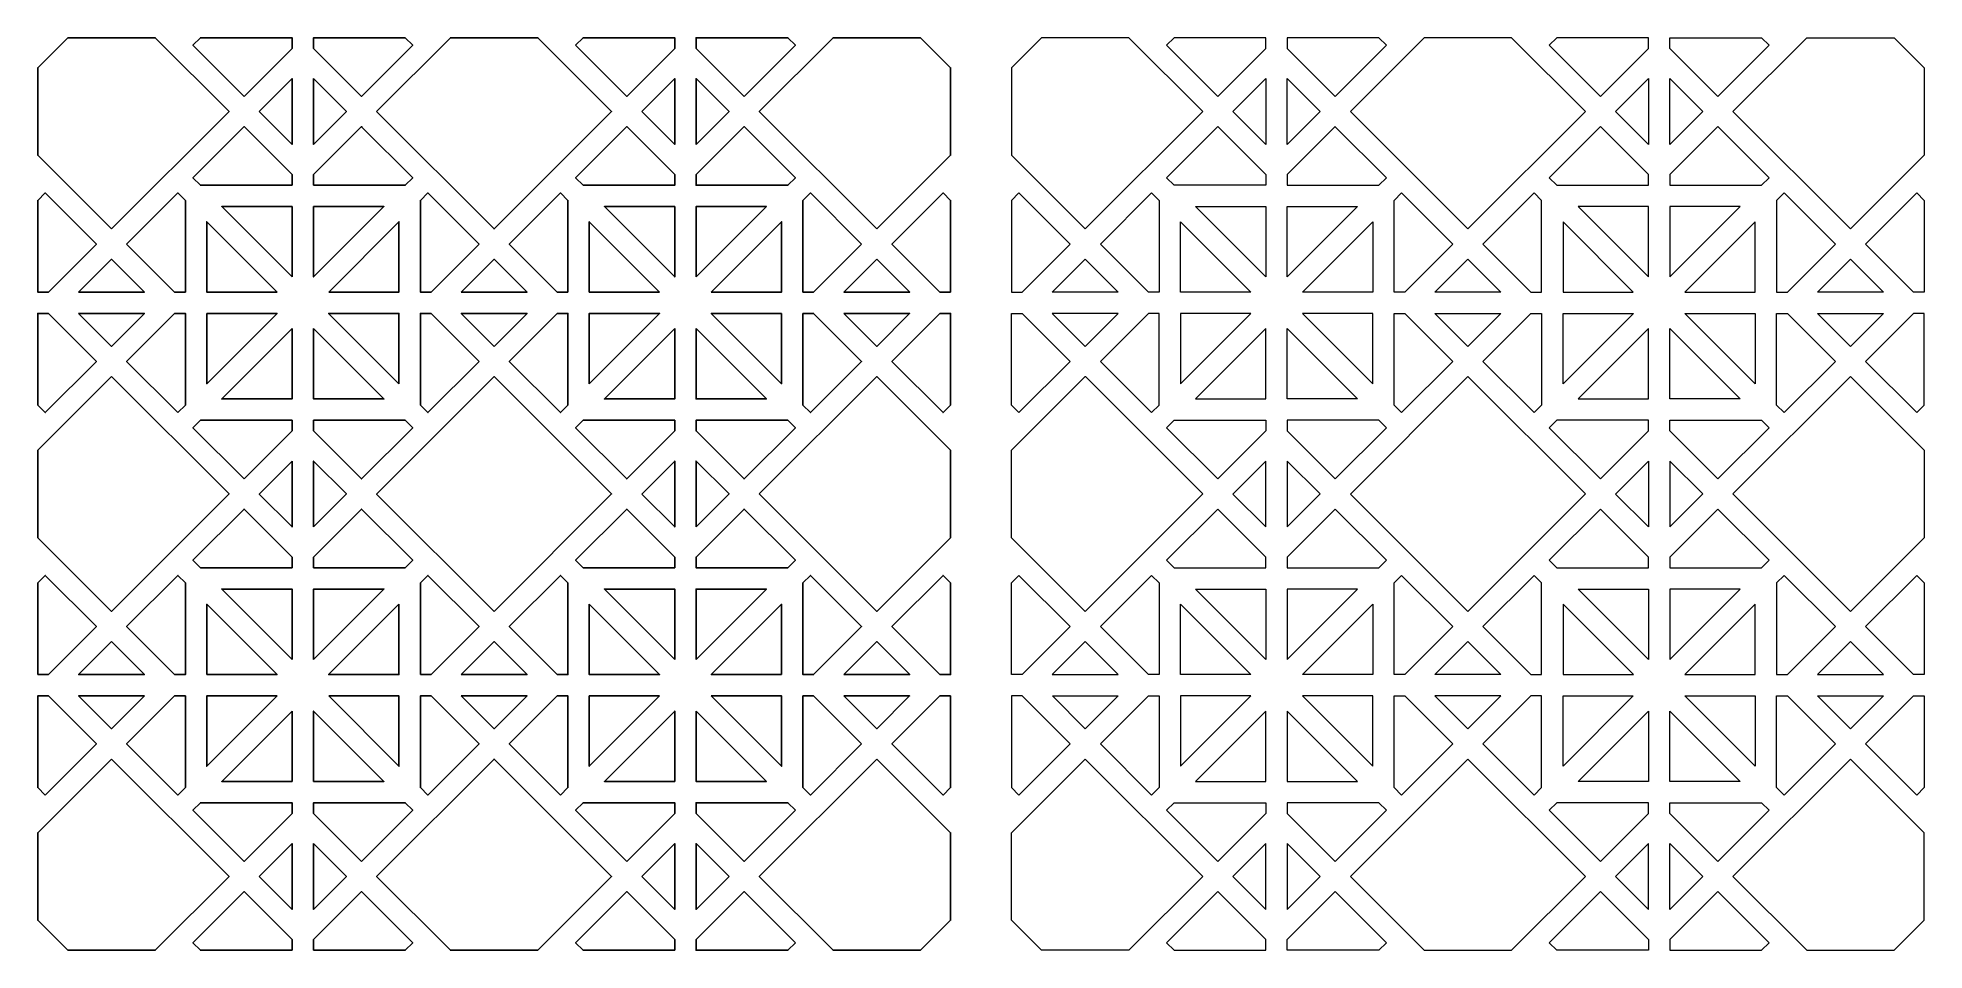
# Model space of a CAD drawing. Header units: centimetres. Extents: x -88 to 88, y -43 to 43.
import ezdxf

# ---------------------------------------------------------------- set-up
doc = ezdxf.new("R2010")
doc.units = ezdxf.units.CM
doc.header["$MEASUREMENT"] = 0
doc.layers.add('layer 1', color=7, linetype='Continuous')

msp = doc.modelspace()

# ---------------------------------------------------------------- linework, layer by layer
at = {"layer": 'layer 1', "color": 177}
for points, knots in [([(-81.39837, 24.81944), (-81.39837, 24.81944), (-88.30807, 31.72917), (-88.30807, 31.72917), (-88.30807, 31.72917), (-88.30807, 31.72917), (-88.30808, 39.90974), (-88.30808, 39.90974), (-88.30808, 39.90974), (-88.30808, 39.90974), (-85.48864, 42.72916), (-85.48864, 42.72916), (-85.48864, 42.72916), (-85.48864, 42.72916), (-77.3081, 42.72917), (-77.3081, 42.72917), (-77.3081, 42.72917), (-77.3081, 42.72917), (-70.39837, 35.81945), (-70.39837, 35.81945), (-70.39837, 35.81945), (-70.39837, 35.81945), (-81.39837, 24.81944), (-81.39837, 24.81944)], [0, 0, 0, 0, 0.142857143, 0.142857143, 0.142857143, 0.142857143, 0.285714286, 0.285714286, 0.285714286, 0.285714286, 0.428571429, 0.428571429, 0.428571429, 0.428571429, 0.571428571, 0.571428571, 0.571428571, 0.571428571, 0.714285714, 0.714285714, 0.714285714, 0.714285714, 1, 1, 1, 1]), ([(-68.98414, 37.23366), (-68.98414, 37.23366), (-73.77702, 42.02651), (-73.77702, 42.02651), (-73.77702, 42.02651), (-73.77702, 42.02651), (-73.07435, 42.72918), (-73.07435, 42.72918), (-73.07435, 42.72918), (-73.07435, 42.72918), (-64.48862, 42.72919), (-64.48862, 42.72919), (-64.48862, 42.72919), (-64.48862, 42.72919), (-64.48862, 41.72918), (-64.48862, 41.72918), (-64.48862, 41.72918), (-64.48862, 41.72918), (-68.98414, 37.23366), (-68.98414, 37.23366)], [0, 0, 0, 0, 0.166666667, 0.166666667, 0.166666667, 0.166666667, 0.333333333, 0.333333333, 0.333333333, 0.333333333, 0.5, 0.5, 0.5, 0.5, 0.666666667, 0.666666667, 0.666666667, 0.666666667, 1, 1, 1, 1]), ([(-53.90292, 42.72917), (-53.90292, 42.72917), (-53.20028, 42.02652), (-53.20028, 42.02652), (-53.20028, 42.02652), (-53.20028, 42.02652), (-57.99313, 37.23367), (-57.99313, 37.23367), (-57.99313, 37.23367), (-57.99313, 37.23367), (-62.48862, 41.72917), (-62.48862, 41.72917), (-62.48862, 41.72917), (-62.48862, 41.72917), (-62.48862, 42.72917), (-62.48862, 42.72917), (-62.48862, 42.72917), (-62.48862, 42.72917), (-53.90292, 42.72917), (-53.90292, 42.72917)], [0, 0, 0, 0, 0.166666667, 0.166666667, 0.166666667, 0.166666667, 0.333333333, 0.333333333, 0.333333333, 0.333333333, 0.5, 0.5, 0.5, 0.5, 0.666666667, 0.666666667, 0.666666667, 0.666666667, 1, 1, 1, 1]), ([(-56.57889, 35.81944), (-56.57889, 35.81944), (-49.66918, 42.72917), (-49.66918, 42.72917), (-49.66918, 42.72917), (-49.66918, 42.72917), (-41.48863, 42.72916), (-41.48863, 42.72916), (-41.48863, 42.72916), (-41.48863, 42.72916), (-34.57891, 35.81945), (-34.57891, 35.81945), (-34.57891, 35.81945), (-34.57891, 35.81945), (-45.57889, 24.81944), (-45.57889, 24.81944), (-45.57889, 24.81944), (-45.57889, 24.81944), (-56.57889, 35.81944), (-56.57889, 35.81944)], [0, 0, 0, 0, 0.166666667, 0.166666667, 0.166666667, 0.166666667, 0.333333333, 0.333333333, 0.333333333, 0.333333333, 0.5, 0.5, 0.5, 0.5, 0.666666667, 0.666666667, 0.666666667, 0.666666667, 1, 1, 1, 1]), ([(-37.95758, 42.02654), (-37.95758, 42.02654), (-37.25493, 42.72917), (-37.25493, 42.72917), (-37.25493, 42.72917), (-37.25493, 42.72917), (-28.66917, 42.72917), (-28.66917, 42.72917), (-28.66917, 42.72917), (-28.66917, 42.72917), (-28.66917, 41.72918), (-28.66917, 41.72918), (-28.66917, 41.72918), (-28.66917, 41.72918), (-33.1647, 37.23368), (-33.1647, 37.23368), (-33.1647, 37.23368), (-33.1647, 37.23368), (-37.95758, 42.02654), (-37.95758, 42.02654)], [0, 0, 0, 0, 0.166666667, 0.166666667, 0.166666667, 0.166666667, 0.333333333, 0.333333333, 0.333333333, 0.333333333, 0.5, 0.5, 0.5, 0.5, 0.666666667, 0.666666667, 0.666666667, 0.666666667, 1, 1, 1, 1]), ([(-22.17366, 37.23366), (-22.17366, 37.23366), (-17.38076, 42.02657), (-17.38076, 42.02657), (-17.38076, 42.02657), (-17.38076, 42.02657), (-18.08337, 42.72917), (-18.08337, 42.72917), (-18.08337, 42.72917), (-18.08337, 42.72917), (-26.66918, 42.72917), (-26.66918, 42.72917), (-26.66918, 42.72917), (-26.66918, 42.72917), (-26.66917, 41.72917), (-26.66917, 41.72917), (-26.66917, 41.72917), (-26.66917, 41.72917), (-22.17366, 37.23366), (-22.17366, 37.23366)], [0, 0, 0, 0, 0.166666667, 0.166666667, 0.166666667, 0.166666667, 0.333333333, 0.333333333, 0.333333333, 0.333333333, 0.5, 0.5, 0.5, 0.5, 0.666666667, 0.666666667, 0.666666667, 0.666666667, 1, 1, 1, 1]), ([(-9.75946, 24.81946), (-9.75946, 24.81946), (-2.84974, 31.7292), (-2.84974, 31.7292), (-2.84974, 31.7292), (-2.84974, 31.7292), (-2.84974, 39.90973), (-2.84974, 39.90973), (-2.84974, 39.90973), (-2.84974, 39.90973), (-5.6692, 42.72916), (-5.6692, 42.72916), (-5.6692, 42.72916), (-5.6692, 42.72916), (-13.84973, 42.72917), (-13.84973, 42.72917), (-13.84973, 42.72917), (-13.84973, 42.72917), (-20.75945, 35.81945), (-20.75945, 35.81945), (-20.75945, 35.81945), (-20.75945, 35.81945), (-9.75946, 24.81946), (-9.75946, 24.81946)], [0, 0, 0, 0, 0.142857143, 0.142857143, 0.142857143, 0.142857143, 0.285714286, 0.285714286, 0.285714286, 0.285714286, 0.428571429, 0.428571429, 0.428571429, 0.428571429, 0.571428571, 0.571428571, 0.571428571, 0.571428571, 0.714285714, 0.714285714, 0.714285714, 0.714285714, 1, 1, 1, 1]), ([(-67.56993, 35.81946), (-67.56993, 35.81946), (-64.48862, 32.73815), (-64.48862, 32.73815), (-64.48862, 32.73815), (-64.48862, 32.73815), (-64.48862, 38.90076), (-64.48862, 38.90076), (-64.48862, 38.90076), (-64.48862, 38.90076), (-67.56993, 35.81946), (-67.56993, 35.81946)], [0, 0, 0, 0, 0.25, 0.25, 0.25, 0.25, 0.5, 0.5, 0.5, 0.5, 1, 1, 1, 1]), ([(-62.48862, 38.90074), (-62.48862, 38.90074), (-62.48862, 32.73817), (-62.48862, 32.73817), (-62.48862, 32.73817), (-62.48862, 32.73817), (-59.40733, 35.81945), (-59.40733, 35.81945), (-59.40733, 35.81945), (-59.40733, 35.81945), (-62.48862, 38.90074), (-62.48862, 38.90074)], [0, 0, 0, 0, 0.25, 0.25, 0.25, 0.25, 0.5, 0.5, 0.5, 0.5, 1, 1, 1, 1]), ([(-31.75048, 35.81945), (-31.75048, 35.81945), (-28.66917, 32.73815), (-28.66917, 32.73815), (-28.66917, 32.73815), (-28.66917, 32.73815), (-28.66918, 38.90076), (-28.66918, 38.90076), (-28.66918, 38.90076), (-28.66918, 38.90076), (-31.75048, 35.81945), (-31.75048, 35.81945)], [0, 0, 0, 0, 0.25, 0.25, 0.25, 0.25, 0.5, 0.5, 0.5, 0.5, 1, 1, 1, 1]), ([(-26.66917, 32.73817), (-26.66917, 32.73817), (-23.58788, 35.81945), (-23.58788, 35.81945), (-23.58788, 35.81945), (-23.58788, 35.81945), (-26.6692, 38.90077), (-26.6692, 38.90077), (-26.6692, 38.90077), (-26.6692, 38.90077), (-26.66917, 32.73817), (-26.66917, 32.73817)], [0, 0, 0, 0, 0.25, 0.25, 0.25, 0.25, 0.5, 0.5, 0.5, 0.5, 1, 1, 1, 1]), ([(-64.48862, 28.90972), (-64.48862, 28.90972), (-64.48862, 29.90973), (-64.48862, 29.90973), (-64.48862, 29.90973), (-64.48862, 29.90973), (-68.98414, 34.40525), (-68.98414, 34.40525), (-68.98414, 34.40525), (-68.98414, 34.40525), (-73.77704, 29.61236), (-73.77704, 29.61236), (-73.77704, 29.61236), (-73.77704, 29.61236), (-73.07439, 28.90972), (-73.07439, 28.90972), (-73.07439, 28.90972), (-73.07439, 28.90972), (-64.48862, 28.90972), (-64.48862, 28.90972)], [0, 0, 0, 0, 0.166666667, 0.166666667, 0.166666667, 0.166666667, 0.333333333, 0.333333333, 0.333333333, 0.333333333, 0.5, 0.5, 0.5, 0.5, 0.666666667, 0.666666667, 0.666666667, 0.666666667, 1, 1, 1, 1]), ([(-62.48862, 28.90972), (-62.48862, 28.90972), (-62.48862, 29.90971), (-62.48862, 29.90971), (-62.48862, 29.90971), (-62.48862, 29.90971), (-57.9931, 34.40522), (-57.9931, 34.40522), (-57.9931, 34.40522), (-57.9931, 34.40522), (-57.95429, 34.36641), (-57.95429, 34.36641), (-57.95429, 34.36641), (-57.95429, 34.36641), (-57.95427, 34.36639), (-57.95427, 34.36639), (-57.95427, 34.36639), (-57.95427, 34.36639), (-53.20025, 29.61235), (-53.20025, 29.61235), (-53.20025, 29.61235), (-53.20025, 29.61235), (-53.90287, 28.90974), (-53.90287, 28.90974), (-53.90287, 28.90974), (-53.90287, 28.90974), (-62.48862, 28.90972), (-62.48862, 28.90972)], [0, 0, 0, 0, 0.125, 0.125, 0.125, 0.125, 0.25, 0.25, 0.25, 0.25, 0.375, 0.375, 0.375, 0.375, 0.5, 0.5, 0.5, 0.5, 0.625, 0.625, 0.625, 0.625, 0.75, 0.75, 0.75, 0.75, 1, 1, 1, 1]), ([(-37.25498, 28.90972), (-37.25498, 28.90972), (-37.95761, 29.61234), (-37.95761, 29.61234), (-37.95761, 29.61234), (-37.95761, 29.61234), (-33.1647, 34.40524), (-33.1647, 34.40524), (-33.1647, 34.40524), (-33.1647, 34.40524), (-28.66917, 29.90975), (-28.66917, 29.90975), (-28.66917, 29.90975), (-28.66917, 29.90975), (-28.66918, 28.90972), (-28.66918, 28.90972), (-28.66918, 28.90972), (-28.66918, 28.90972), (-37.25498, 28.90972), (-37.25498, 28.90972)], [0, 0, 0, 0, 0.166666667, 0.166666667, 0.166666667, 0.166666667, 0.333333333, 0.333333333, 0.333333333, 0.333333333, 0.5, 0.5, 0.5, 0.5, 0.666666667, 0.666666667, 0.666666667, 0.666666667, 1, 1, 1, 1]), ([(-26.66917, 29.90968), (-26.66917, 29.90968), (-22.17367, 34.40524), (-22.17367, 34.40524), (-22.17367, 34.40524), (-22.17367, 34.40524), (-17.38073, 29.61231), (-17.38073, 29.61231), (-17.38073, 29.61231), (-17.38073, 29.61231), (-17.38074, 29.61231), (-17.38074, 29.61231), (-17.38074, 29.61231), (-17.38074, 29.61231), (-17.38075, 29.61229), (-17.38075, 29.61229), (-17.38075, 29.61229), (-17.38075, 29.61229), (-18.08329, 28.90972), (-18.08329, 28.90972), (-18.08329, 28.90972), (-18.08329, 28.90972), (-26.66917, 28.90972), (-26.66917, 28.90972), (-26.66917, 28.90972), (-26.66917, 28.90972), (-26.66917, 29.90968), (-26.66917, 29.90968)], [0, 0, 0, 0, 0.125, 0.125, 0.125, 0.125, 0.25, 0.25, 0.25, 0.25, 0.375, 0.375, 0.375, 0.375, 0.5, 0.5, 0.5, 0.5, 0.625, 0.625, 0.625, 0.625, 0.75, 0.75, 0.75, 0.75, 1, 1, 1, 1]), ([(-87.30814, 18.90966), (-87.30814, 18.90966), (-88.30807, 18.90967), (-88.30807, 18.90967), (-88.30807, 18.90967), (-88.30807, 18.90967), (-88.30809, 27.49543), (-88.30809, 27.49543), (-88.30809, 27.49543), (-88.30809, 27.49543), (-87.60542, 28.19809), (-87.60542, 28.19809), (-87.60542, 28.19809), (-87.60542, 28.19809), (-82.81257, 23.40524), (-82.81257, 23.40524), (-82.81257, 23.40524), (-82.81257, 23.40524), (-87.30814, 18.90966), (-87.30814, 18.90966)], [0, 0, 0, 0, 0.166666667, 0.166666667, 0.166666667, 0.166666667, 0.333333333, 0.333333333, 0.333333333, 0.333333333, 0.5, 0.5, 0.5, 0.5, 0.666666667, 0.666666667, 0.666666667, 0.666666667, 1, 1, 1, 1]), ([(-79.98414, 23.40525), (-79.98414, 23.40525), (-75.48856, 18.90966), (-75.48856, 18.90966), (-75.48856, 18.90966), (-75.48856, 18.90966), (-74.48862, 18.90965), (-74.48862, 18.90965), (-74.48862, 18.90965), (-74.48862, 18.90965), (-74.48862, 27.49551), (-74.48862, 27.49551), (-74.48862, 27.49551), (-74.48862, 27.49551), (-75.19126, 28.19815), (-75.19126, 28.19815), (-75.19126, 28.19815), (-75.19126, 28.19815), (-79.98414, 23.40525), (-79.98414, 23.40525)], [0, 0, 0, 0, 0.166666667, 0.166666667, 0.166666667, 0.166666667, 0.333333333, 0.333333333, 0.333333333, 0.333333333, 0.5, 0.5, 0.5, 0.5, 0.666666667, 0.666666667, 0.666666667, 0.666666667, 1, 1, 1, 1]), ([(-64.48863, 20.32395), (-64.48863, 20.32395), (-64.48864, 26.90969), (-64.48864, 26.90969), (-64.48864, 26.90969), (-64.48864, 26.90969), (-71.07439, 26.90971), (-71.07439, 26.90971), (-71.07439, 26.90971), (-71.07439, 26.90971), (-64.48863, 20.32395), (-64.48863, 20.32395)], [0, 0, 0, 0, 0.25, 0.25, 0.25, 0.25, 0.5, 0.5, 0.5, 0.5, 1, 1, 1, 1]), ([(-62.48864, 26.90969), (-62.48864, 26.90969), (-62.48865, 20.32393), (-62.48865, 20.32393), (-62.48865, 20.32393), (-62.48865, 20.32393), (-55.90287, 26.90971), (-55.90287, 26.90971), (-55.90287, 26.90971), (-55.90287, 26.90971), (-62.48864, 26.90969), (-62.48864, 26.90969)], [0, 0, 0, 0, 0.25, 0.25, 0.25, 0.25, 0.5, 0.5, 0.5, 0.5, 1, 1, 1, 1]), ([(-46.99311, 23.40523), (-46.99311, 23.40523), (-51.78601, 28.19813), (-51.78601, 28.19813), (-51.78601, 28.19813), (-51.78601, 28.19813), (-52.48862, 27.49555), (-52.48862, 27.49555), (-52.48862, 27.49555), (-52.48862, 27.49555), (-52.48862, 18.90975), (-52.48862, 18.90975), (-52.48862, 18.90975), (-52.48862, 18.90975), (-51.48859, 18.90975), (-51.48859, 18.90975), (-51.48859, 18.90975), (-51.48859, 18.90975), (-46.99311, 23.40523), (-46.99311, 23.40523)], [0, 0, 0, 0, 0.166666667, 0.166666667, 0.166666667, 0.166666667, 0.333333333, 0.333333333, 0.333333333, 0.333333333, 0.5, 0.5, 0.5, 0.5, 0.666666667, 0.666666667, 0.666666667, 0.666666667, 1, 1, 1, 1]), ([(-38.66917, 18.90976), (-38.66917, 18.90976), (-39.66921, 18.90975), (-39.66921, 18.90975), (-39.66921, 18.90975), (-39.66921, 18.90975), (-44.16467, 23.40524), (-44.16467, 23.40524), (-44.16467, 23.40524), (-44.16467, 23.40524), (-39.37181, 28.19811), (-39.37181, 28.19811), (-39.37181, 28.19811), (-39.37181, 28.19811), (-38.66917, 27.49547), (-38.66917, 27.49547), (-38.66917, 27.49547), (-38.66917, 27.49547), (-38.66917, 18.90976), (-38.66917, 18.90976)], [0, 0, 0, 0, 0.166666667, 0.166666667, 0.166666667, 0.166666667, 0.333333333, 0.333333333, 0.333333333, 0.333333333, 0.5, 0.5, 0.5, 0.5, 0.666666667, 0.666666667, 0.666666667, 0.666666667, 1, 1, 1, 1]), ([(-28.66915, 26.90969), (-28.66915, 26.90969), (-28.66914, 20.32393), (-28.66914, 20.32393), (-28.66914, 20.32393), (-28.66914, 20.32393), (-35.25492, 26.90971), (-35.25492, 26.90971), (-35.25492, 26.90971), (-35.25492, 26.90971), (-28.66915, 26.90969), (-28.66915, 26.90969)], [0, 0, 0, 0, 0.25, 0.25, 0.25, 0.25, 0.5, 0.5, 0.5, 0.5, 1, 1, 1, 1]), ([(-26.66916, 20.32395), (-26.66916, 20.32395), (-26.66915, 26.90969), (-26.66915, 26.90969), (-26.66915, 26.90969), (-26.66915, 26.90969), (-20.0834, 26.90971), (-20.0834, 26.90971), (-20.0834, 26.90971), (-20.0834, 26.90971), (-26.66916, 20.32395), (-26.66916, 20.32395)], [0, 0, 0, 0, 0.25, 0.25, 0.25, 0.25, 0.5, 0.5, 0.5, 0.5, 1, 1, 1, 1]), ([(-11.17368, 23.40525), (-11.17368, 23.40525), (-15.66923, 18.90967), (-15.66923, 18.90967), (-15.66923, 18.90967), (-15.66923, 18.90967), (-16.66917, 18.90968), (-16.66917, 18.90968), (-16.66917, 18.90968), (-16.66917, 18.90968), (-16.66917, 27.49542), (-16.66917, 27.49542), (-16.66917, 27.49542), (-16.66917, 27.49542), (-15.9665, 28.19807), (-15.9665, 28.19807), (-15.9665, 28.19807), (-15.9665, 28.19807), (-11.17368, 23.40525), (-11.17368, 23.40525)], [0, 0, 0, 0, 0.166666667, 0.166666667, 0.166666667, 0.166666667, 0.333333333, 0.333333333, 0.333333333, 0.333333333, 0.5, 0.5, 0.5, 0.5, 0.666666667, 0.666666667, 0.666666667, 0.666666667, 1, 1, 1, 1]), ([(-2.84972, 18.90972), (-2.84972, 18.90972), (-2.84972, 27.4955), (-2.84972, 27.4955), (-2.84972, 27.4955), (-2.84972, 27.4955), (-3.55235, 28.19815), (-3.55235, 28.19815), (-3.55235, 28.19815), (-3.55235, 28.19815), (-8.34523, 23.40523), (-8.34523, 23.40523), (-8.34523, 23.40523), (-8.34523, 23.40523), (-3.84971, 18.90972), (-3.84971, 18.90972), (-3.84971, 18.90972), (-3.84971, 18.90972), (-2.84972, 18.90972), (-2.84972, 18.90972)], [0, 0, 0, 0, 0.166666667, 0.166666667, 0.166666667, 0.166666667, 0.333333333, 0.333333333, 0.333333333, 0.333333333, 0.5, 0.5, 0.5, 0.5, 0.666666667, 0.666666667, 0.666666667, 0.666666667, 1, 1, 1, 1]), ([(-65.90285, 18.90973), (-65.90285, 18.90973), (-72.48861, 25.4955), (-72.48861, 25.4955), (-72.48861, 25.4955), (-72.48861, 25.4955), (-72.4886, 18.90974), (-72.4886, 18.90974), (-72.4886, 18.90974), (-72.4886, 18.90974), (-65.90285, 18.90973), (-65.90285, 18.90973)], [0, 0, 0, 0, 0.25, 0.25, 0.25, 0.25, 0.5, 0.5, 0.5, 0.5, 1, 1, 1, 1]), ([(-61.06028, 18.90975), (-61.06028, 18.90975), (-54.48863, 18.90975), (-54.48863, 18.90975), (-54.48863, 18.90975), (-54.48863, 18.90975), (-54.48864, 25.49552), (-54.48864, 25.49552), (-54.48864, 25.49552), (-54.48864, 25.49552), (-61.06028, 18.90975), (-61.06028, 18.90975)], [0, 0, 0, 0, 0.25, 0.25, 0.25, 0.25, 0.5, 0.5, 0.5, 0.5, 1, 1, 1, 1]), ([(-30.09751, 18.90975), (-30.09751, 18.90975), (-36.66916, 18.90975), (-36.66916, 18.90975), (-36.66916, 18.90975), (-36.66916, 18.90975), (-36.66915, 25.49552), (-36.66915, 25.49552), (-36.66915, 25.49552), (-36.66915, 25.49552), (-30.09751, 18.90975), (-30.09751, 18.90975)], [0, 0, 0, 0, 0.25, 0.25, 0.25, 0.25, 0.5, 0.5, 0.5, 0.5, 1, 1, 1, 1]), ([(-25.25494, 18.90973), (-25.25494, 18.90973), (-18.66918, 25.4955), (-18.66918, 25.4955), (-18.66918, 25.4955), (-18.66918, 25.4955), (-18.66919, 18.90974), (-18.66919, 18.90974), (-18.66919, 18.90974), (-18.66919, 18.90974), (-25.25494, 18.90973), (-25.25494, 18.90973)], [0, 0, 0, 0, 0.25, 0.25, 0.25, 0.25, 0.5, 0.5, 0.5, 0.5, 1, 1, 1, 1]), ([(-84.47971, 18.90967), (-84.47971, 18.90967), (-78.31699, 18.90966), (-78.31699, 18.90966), (-78.31699, 18.90966), (-78.31699, 18.90966), (-81.39835, 21.99103), (-81.39835, 21.99103), (-81.39835, 21.99103), (-81.39835, 21.99103), (-84.47971, 18.90967), (-84.47971, 18.90967)], [0, 0, 0, 0, 0.25, 0.25, 0.25, 0.25, 0.5, 0.5, 0.5, 0.5, 1, 1, 1, 1]), ([(-48.66017, 18.90976), (-48.66017, 18.90976), (-42.49763, 18.90975), (-42.49763, 18.90975), (-42.49763, 18.90975), (-42.49763, 18.90975), (-45.5789, 21.99101), (-45.5789, 21.99101), (-45.5789, 21.99101), (-45.5789, 21.99101), (-48.66017, 18.90976), (-48.66017, 18.90976)], [0, 0, 0, 0, 0.25, 0.25, 0.25, 0.25, 0.5, 0.5, 0.5, 0.5, 1, 1, 1, 1]), ([(-9.75946, 21.99103), (-9.75946, 21.99103), (-12.84082, 18.90967), (-12.84082, 18.90967), (-12.84082, 18.90967), (-12.84082, 18.90967), (-6.67811, 18.90968), (-6.67811, 18.90968), (-6.67811, 18.90968), (-6.67811, 18.90968), (-9.75946, 21.99103), (-9.75946, 21.99103)], [0, 0, 0, 0, 0.25, 0.25, 0.25, 0.25, 0.5, 0.5, 0.5, 0.5, 1, 1, 1, 1]), ([(-87.30801, 16.90967), (-87.30801, 16.90967), (-88.30807, 16.90966), (-88.30807, 16.90966), (-88.30807, 16.90966), (-88.30807, 16.90966), (-88.30807, 8.3239), (-88.30807, 8.3239), (-88.30807, 8.3239), (-88.30807, 8.3239), (-87.60549, 7.62134), (-87.60549, 7.62134), (-87.60549, 7.62134), (-87.60549, 7.62134), (-82.81257, 12.41422), (-82.81257, 12.41422), (-82.81257, 12.41422), (-82.81257, 12.41422), (-87.30801, 16.90967), (-87.30801, 16.90967)], [0, 0, 0, 0, 0.166666667, 0.166666667, 0.166666667, 0.166666667, 0.333333333, 0.333333333, 0.333333333, 0.333333333, 0.5, 0.5, 0.5, 0.5, 0.666666667, 0.666666667, 0.666666667, 0.666666667, 1, 1, 1, 1]), ([(-84.47966, 16.90974), (-84.47966, 16.90974), (-78.31704, 16.90975), (-78.31704, 16.90975), (-78.31704, 16.90975), (-78.31704, 16.90975), (-81.39835, 13.82843), (-81.39835, 13.82843), (-81.39835, 13.82843), (-81.39835, 13.82843), (-84.47966, 16.90974), (-84.47966, 16.90974)], [0, 0, 0, 0, 0.25, 0.25, 0.25, 0.25, 0.5, 0.5, 0.5, 0.5, 1, 1, 1, 1]), ([(-75.19127, 7.62135), (-75.19127, 7.62135), (-79.98413, 12.41421), (-79.98413, 12.41421), (-79.98413, 12.41421), (-79.98413, 12.41421), (-75.48862, 16.90974), (-75.48862, 16.90974), (-75.48862, 16.90974), (-75.48862, 16.90974), (-74.48862, 16.90974), (-74.48862, 16.90974), (-74.48862, 16.90974), (-74.48862, 16.90974), (-74.48862, 8.32401), (-74.48862, 8.32401), (-74.48862, 8.32401), (-74.48862, 8.32401), (-75.19127, 7.62135), (-75.19127, 7.62135)], [0, 0, 0, 0, 0.166666667, 0.166666667, 0.166666667, 0.166666667, 0.333333333, 0.333333333, 0.333333333, 0.333333333, 0.5, 0.5, 0.5, 0.5, 0.666666667, 0.666666667, 0.666666667, 0.666666667, 1, 1, 1, 1]), ([(-72.4886, 16.90974), (-72.4886, 16.90974), (-65.90282, 16.90973), (-65.90282, 16.90973), (-65.90282, 16.90973), (-65.90282, 16.90973), (-72.4886, 10.32398), (-72.4886, 10.32398), (-72.4886, 10.32398), (-72.4886, 10.32398), (-72.4886, 16.90974), (-72.4886, 16.90974)], [0, 0, 0, 0, 0.25, 0.25, 0.25, 0.25, 0.5, 0.5, 0.5, 0.5, 1, 1, 1, 1]), ([(-54.48864, 10.32394), (-54.48864, 10.32394), (-61.07443, 16.90975), (-61.07443, 16.90975), (-61.07443, 16.90975), (-61.07443, 16.90975), (-54.48864, 16.90975), (-54.48864, 16.90975), (-54.48864, 16.90975), (-54.48864, 16.90975), (-54.48864, 10.32394), (-54.48864, 10.32394)], [0, 0, 0, 0, 0.25, 0.25, 0.25, 0.25, 0.5, 0.5, 0.5, 0.5, 1, 1, 1, 1]), ([(-46.99311, 12.41418), (-46.99311, 12.41418), (-51.48865, 16.90975), (-51.48865, 16.90975), (-51.48865, 16.90975), (-51.48865, 16.90975), (-52.48862, 16.90975), (-52.48862, 16.90975), (-52.48862, 16.90975), (-52.48862, 16.90975), (-52.48861, 8.32393), (-52.48861, 8.32393), (-52.48861, 8.32393), (-52.48861, 8.32393), (-51.78601, 7.62132), (-51.78601, 7.62132), (-51.78601, 7.62132), (-51.78601, 7.62132), (-46.99311, 12.41418), (-46.99311, 12.41418)], [0, 0, 0, 0, 0.166666667, 0.166666667, 0.166666667, 0.166666667, 0.333333333, 0.333333333, 0.333333333, 0.333333333, 0.5, 0.5, 0.5, 0.5, 0.666666667, 0.666666667, 0.666666667, 0.666666667, 1, 1, 1, 1]), ([(-45.57889, 13.8284), (-45.57889, 13.8284), (-42.49757, 16.90975), (-42.49757, 16.90975), (-42.49757, 16.90975), (-42.49757, 16.90975), (-48.66023, 16.90975), (-48.66023, 16.90975), (-48.66023, 16.90975), (-48.66023, 16.90975), (-45.57889, 13.8284), (-45.57889, 13.8284)], [0, 0, 0, 0, 0.25, 0.25, 0.25, 0.25, 0.5, 0.5, 0.5, 0.5, 1, 1, 1, 1]), ([(-38.66917, 8.32387), (-38.66917, 8.32387), (-38.66917, 16.90975), (-38.66917, 16.90975), (-38.66917, 16.90975), (-38.66917, 16.90975), (-39.66915, 16.90975), (-39.66915, 16.90975), (-39.66915, 16.90975), (-39.66915, 16.90975), (-44.16468, 12.41418), (-44.16468, 12.41418), (-44.16468, 12.41418), (-44.16468, 12.41418), (-39.37178, 7.62128), (-39.37178, 7.62128), (-39.37178, 7.62128), (-39.37178, 7.62128), (-38.66917, 8.32387), (-38.66917, 8.32387)], [0, 0, 0, 0, 0.166666667, 0.166666667, 0.166666667, 0.166666667, 0.333333333, 0.333333333, 0.333333333, 0.333333333, 0.5, 0.5, 0.5, 0.5, 0.666666667, 0.666666667, 0.666666667, 0.666666667, 1, 1, 1, 1]), ([(-36.66915, 10.32394), (-36.66915, 10.32394), (-30.08336, 16.90975), (-30.08336, 16.90975), (-30.08336, 16.90975), (-30.08336, 16.90975), (-36.66915, 16.90975), (-36.66915, 16.90975), (-36.66915, 16.90975), (-36.66915, 16.90975), (-36.66915, 10.32394), (-36.66915, 10.32394)], [0, 0, 0, 0, 0.25, 0.25, 0.25, 0.25, 0.5, 0.5, 0.5, 0.5, 1, 1, 1, 1]), ([(-18.66919, 16.90974), (-18.66919, 16.90974), (-25.25497, 16.90973), (-25.25497, 16.90973), (-25.25497, 16.90973), (-25.25497, 16.90973), (-18.66919, 10.32398), (-18.66919, 10.32398), (-18.66919, 10.32398), (-18.66919, 10.32398), (-18.66919, 16.90974), (-18.66919, 16.90974)], [0, 0, 0, 0, 0.25, 0.25, 0.25, 0.25, 0.5, 0.5, 0.5, 0.5, 1, 1, 1, 1]), ([(-16.66918, 16.90967), (-16.66918, 16.90967), (-16.66917, 8.32392), (-16.66917, 8.32392), (-16.66917, 8.32392), (-16.66917, 8.32392), (-15.96659, 7.62133), (-15.96659, 7.62133), (-15.96659, 7.62133), (-15.96659, 7.62133), (-11.17367, 12.41422), (-11.17367, 12.41422), (-11.17367, 12.41422), (-11.17367, 12.41422), (-15.66911, 16.90967), (-15.66911, 16.90967), (-15.66911, 16.90967), (-15.66911, 16.90967), (-16.66918, 16.90967), (-16.66918, 16.90967)], [0, 0, 0, 0, 0.166666667, 0.166666667, 0.166666667, 0.166666667, 0.333333333, 0.333333333, 0.333333333, 0.333333333, 0.5, 0.5, 0.5, 0.5, 0.666666667, 0.666666667, 0.666666667, 0.666666667, 1, 1, 1, 1]), ([(-12.84069, 16.90967), (-12.84069, 16.90967), (-9.75946, 13.82844), (-9.75946, 13.82844), (-9.75946, 13.82844), (-9.75946, 13.82844), (-6.67821, 16.90967), (-6.67821, 16.90967), (-6.67821, 16.90967), (-6.67821, 16.90967), (-12.84069, 16.90967), (-12.84069, 16.90967)], [0, 0, 0, 0, 0.25, 0.25, 0.25, 0.25, 0.5, 0.5, 0.5, 0.5, 1, 1, 1, 1]), ([(-2.84972, 8.324), (-2.84972, 8.324), (-3.55238, 7.62136), (-3.55238, 7.62136), (-3.55238, 7.62136), (-3.55238, 7.62136), (-8.34525, 12.41421), (-8.34525, 12.41421), (-8.34525, 12.41421), (-8.34525, 12.41421), (-3.84978, 16.90967), (-3.84978, 16.90967), (-3.84978, 16.90967), (-3.84978, 16.90967), (-2.84972, 16.90967), (-2.84972, 16.90967), (-2.84972, 16.90967), (-2.84972, 16.90967), (-2.84972, 8.324), (-2.84972, 8.324)], [0, 0, 0, 0, 0.166666667, 0.166666667, 0.166666667, 0.166666667, 0.333333333, 0.333333333, 0.333333333, 0.333333333, 0.5, 0.5, 0.5, 0.5, 0.666666667, 0.666666667, 0.666666667, 0.666666667, 1, 1, 1, 1]), ([(-64.48865, 15.49551), (-64.48865, 15.49551), (-64.48864, 8.90974), (-64.48864, 8.90974), (-64.48864, 8.90974), (-64.48864, 8.90974), (-71.07442, 8.90974), (-71.07442, 8.90974), (-71.07442, 8.90974), (-71.07442, 8.90974), (-64.48865, 15.49551), (-64.48865, 15.49551)], [0, 0, 0, 0, 0.25, 0.25, 0.25, 0.25, 0.5, 0.5, 0.5, 0.5, 1, 1, 1, 1]), ([(-62.48863, 15.49552), (-62.48863, 15.49552), (-62.48863, 8.90974), (-62.48863, 8.90974), (-62.48863, 8.90974), (-62.48863, 8.90974), (-55.90284, 8.90972), (-55.90284, 8.90972), (-55.90284, 8.90972), (-55.90284, 8.90972), (-62.48863, 15.49552), (-62.48863, 15.49552)], [0, 0, 0, 0, 0.25, 0.25, 0.25, 0.25, 0.5, 0.5, 0.5, 0.5, 1, 1, 1, 1]), ([(-28.66916, 15.49552), (-28.66916, 15.49552), (-28.66916, 8.90974), (-28.66916, 8.90974), (-28.66916, 8.90974), (-28.66916, 8.90974), (-35.25495, 8.90972), (-35.25495, 8.90972), (-35.25495, 8.90972), (-35.25495, 8.90972), (-28.66916, 15.49552), (-28.66916, 15.49552)], [0, 0, 0, 0, 0.25, 0.25, 0.25, 0.25, 0.5, 0.5, 0.5, 0.5, 1, 1, 1, 1]), ([(-26.66914, 15.49551), (-26.66914, 15.49551), (-26.66915, 8.90974), (-26.66915, 8.90974), (-26.66915, 8.90974), (-26.66915, 8.90974), (-20.08337, 8.90974), (-20.08337, 8.90974), (-20.08337, 8.90974), (-20.08337, 8.90974), (-26.66914, 15.49551), (-26.66914, 15.49551)], [0, 0, 0, 0, 0.25, 0.25, 0.25, 0.25, 0.5, 0.5, 0.5, 0.5, 1, 1, 1, 1]), ([(-81.39835, 11), (-81.39835, 11), (-88.30809, 4.0903), (-88.30809, 4.0903), (-88.30809, 4.0903), (-88.30809, 4.0903), (-88.30808, -4.09027), (-88.30808, -4.09027), (-88.30808, -4.09027), (-88.30808, -4.09027), (-81.39835, -10.99998), (-81.39835, -10.99998), (-81.39835, -10.99998), (-81.39835, -10.99998), (-70.39836, 0.00001), (-70.39836, 0.00001), (-70.39836, 0.00001), (-70.39836, 0.00001), (-81.38835, 10.99), (-81.38835, 10.99), (-81.38835, 10.99), (-81.38835, 10.99), (-81.38836, 10.99001), (-81.38836, 10.99001), (-81.38836, 10.99001), (-81.38836, 10.99001), (-81.39835, 11), (-81.39835, 11)], [0, 0, 0, 0, 0.125, 0.125, 0.125, 0.125, 0.25, 0.25, 0.25, 0.25, 0.375, 0.375, 0.375, 0.375, 0.5, 0.5, 0.5, 0.5, 0.625, 0.625, 0.625, 0.625, 0.75, 0.75, 0.75, 0.75, 1, 1, 1, 1]), ([(-45.57889, -10.99999), (-45.57889, -10.99999), (-34.57892, 0.00001), (-34.57892, 0.00001), (-34.57892, 0.00001), (-34.57892, 0.00001), (-45.5789, 10.99998), (-45.5789, 10.99998), (-45.5789, 10.99998), (-45.5789, 10.99998), (-56.57889, 0), (-56.57889, 0), (-56.57889, 0), (-56.57889, 0), (-45.57889, -10.99999), (-45.57889, -10.99999)], [0, 0, 0, 0, 0.2, 0.2, 0.2, 0.2, 0.4, 0.4, 0.4, 0.4, 0.6, 0.6, 0.6, 0.6, 1, 1, 1, 1]), ([(-20.75945, 0.00002), (-20.75945, 0.00002), (-9.75946, -10.99999), (-9.75946, -10.99999), (-9.75946, -10.99999), (-9.75946, -10.99999), (-2.84973, -4.09025), (-2.84973, -4.09025), (-2.84973, -4.09025), (-2.84973, -4.09025), (-2.84973, 4.09028), (-2.84973, 4.09028), (-2.84973, 4.09028), (-2.84973, 4.09028), (-9.75946, 11), (-9.75946, 11), (-9.75946, 11), (-9.75946, 11), (-20.75945, 0.00002), (-20.75945, 0.00002)], [0, 0, 0, 0, 0.166666667, 0.166666667, 0.166666667, 0.166666667, 0.333333333, 0.333333333, 0.333333333, 0.333333333, 0.5, 0.5, 0.5, 0.5, 0.666666667, 0.666666667, 0.666666667, 0.666666667, 1, 1, 1, 1]), ([(-68.98414, 1.41422), (-68.98414, 1.41422), (-64.48862, 5.90973), (-64.48862, 5.90973), (-64.48862, 5.90973), (-64.48862, 5.90973), (-64.48862, 6.90972), (-64.48862, 6.90972), (-64.48862, 6.90972), (-64.48862, 6.90972), (-73.07447, 6.90974), (-73.07447, 6.90974), (-73.07447, 6.90974), (-73.07447, 6.90974), (-73.77704, 6.20712), (-73.77704, 6.20712), (-73.77704, 6.20712), (-73.77704, 6.20712), (-68.98414, 1.41422), (-68.98414, 1.41422)], [0, 0, 0, 0, 0.166666667, 0.166666667, 0.166666667, 0.166666667, 0.333333333, 0.333333333, 0.333333333, 0.333333333, 0.5, 0.5, 0.5, 0.5, 0.666666667, 0.666666667, 0.666666667, 0.666666667, 1, 1, 1, 1]), ([(-62.48861, 5.90971), (-62.48861, 5.90971), (-62.48862, 6.9097), (-62.48862, 6.9097), (-62.48862, 6.9097), (-62.48862, 6.9097), (-53.90281, 6.90972), (-53.90281, 6.90972), (-53.90281, 6.90972), (-53.90281, 6.90972), (-53.20023, 6.20712), (-53.20023, 6.20712), (-53.20023, 6.20712), (-53.20023, 6.20712), (-57.99312, 1.41423), (-57.99312, 1.41423), (-57.99312, 1.41423), (-57.99312, 1.41423), (-62.48861, 5.90971), (-62.48861, 5.90971)], [0, 0, 0, 0, 0.166666667, 0.166666667, 0.166666667, 0.166666667, 0.333333333, 0.333333333, 0.333333333, 0.333333333, 0.5, 0.5, 0.5, 0.5, 0.666666667, 0.666666667, 0.666666667, 0.666666667, 1, 1, 1, 1]), ([(-37.25489, 6.90974), (-37.25489, 6.90974), (-28.66917, 6.90972), (-28.66917, 6.90972), (-28.66917, 6.90972), (-28.66917, 6.90972), (-28.66917, 5.90973), (-28.66917, 5.90973), (-28.66917, 5.90973), (-28.66917, 5.90973), (-33.1647, 1.41421), (-33.1647, 1.41421), (-33.1647, 1.41421), (-33.1647, 1.41421), (-37.95756, 6.20708), (-37.95756, 6.20708), (-37.95756, 6.20708), (-37.95756, 6.20708), (-37.25489, 6.90974), (-37.25489, 6.90974)], [0, 0, 0, 0, 0.166666667, 0.166666667, 0.166666667, 0.166666667, 0.333333333, 0.333333333, 0.333333333, 0.333333333, 0.5, 0.5, 0.5, 0.5, 0.666666667, 0.666666667, 0.666666667, 0.666666667, 1, 1, 1, 1]), ([(-18.08342, 6.90972), (-18.08342, 6.90972), (-26.66917, 6.90972), (-26.66917, 6.90972), (-26.66917, 6.90972), (-26.66917, 6.90972), (-26.66917, 5.90972), (-26.66917, 5.90972), (-26.66917, 5.90972), (-26.66917, 5.90972), (-22.17367, 1.41424), (-22.17367, 1.41424), (-22.17367, 1.41424), (-22.17367, 1.41424), (-17.38081, 6.20711), (-17.38081, 6.20711), (-17.38081, 6.20711), (-17.38081, 6.20711), (-18.08342, 6.90972), (-18.08342, 6.90972)], [0, 0, 0, 0, 0.166666667, 0.166666667, 0.166666667, 0.166666667, 0.333333333, 0.333333333, 0.333333333, 0.333333333, 0.5, 0.5, 0.5, 0.5, 0.666666667, 0.666666667, 0.666666667, 0.666666667, 1, 1, 1, 1]), ([(-64.48863, 3.0813), (-64.48863, 3.0813), (-64.48862, -3.0813), (-64.48862, -3.0813), (-64.48862, -3.0813), (-64.48862, -3.0813), (-67.56993, 0), (-67.56993, 0), (-67.56993, 0), (-67.56993, 0), (-64.48863, 3.0813), (-64.48863, 3.0813)], [0, 0, 0, 0, 0.25, 0.25, 0.25, 0.25, 0.5, 0.5, 0.5, 0.5, 1, 1, 1, 1]), ([(-62.48863, -3.08128), (-62.48863, -3.08128), (-62.48863, 3.08131), (-62.48863, 3.08131), (-62.48863, 3.08131), (-62.48863, 3.08131), (-59.40734, 0.00002), (-59.40734, 0.00002), (-59.40734, 0.00002), (-59.40734, 0.00002), (-62.48863, -3.08128), (-62.48863, -3.08128)], [0, 0, 0, 0, 0.25, 0.25, 0.25, 0.25, 0.5, 0.5, 0.5, 0.5, 1, 1, 1, 1]), ([(-31.75048, 0), (-31.75048, 0), (-28.66916, -3.08131), (-28.66916, -3.08131), (-28.66916, -3.08131), (-28.66916, -3.08131), (-28.66917, 3.08132), (-28.66917, 3.08132), (-28.66917, 3.08132), (-28.66917, 3.08132), (-31.75048, 0), (-31.75048, 0)], [0, 0, 0, 0, 0.25, 0.25, 0.25, 0.25, 0.5, 0.5, 0.5, 0.5, 1, 1, 1, 1]), ([(-26.66918, -3.08129), (-26.66918, -3.08129), (-26.66916, 3.08128), (-26.66916, 3.08128), (-26.66916, 3.08128), (-26.66916, 3.08128), (-23.58789, 0.00001), (-23.58789, 0.00001), (-23.58789, 0.00001), (-23.58789, 0.00001), (-26.66918, -3.08129), (-26.66918, -3.08129)], [0, 0, 0, 0, 0.25, 0.25, 0.25, 0.25, 0.5, 0.5, 0.5, 0.5, 1, 1, 1, 1]), ([(-64.48862, -6.90974), (-64.48862, -6.90974), (-73.07437, -6.90973), (-73.07437, -6.90973), (-73.07437, -6.90973), (-73.07437, -6.90973), (-73.77702, -6.20707), (-73.77702, -6.20707), (-73.77702, -6.20707), (-73.77702, -6.20707), (-68.98415, -1.41421), (-68.98415, -1.41421), (-68.98415, -1.41421), (-68.98415, -1.41421), (-64.48862, -5.90973), (-64.48862, -5.90973), (-64.48862, -5.90973), (-64.48862, -5.90973), (-64.48862, -6.90898), (-64.48862, -6.90898), (-64.48862, -6.90898), (-64.48862, -6.90898), (-64.48862, -6.90973), (-64.48862, -6.90973), (-64.48862, -6.90973), (-64.48862, -6.90973), (-64.48862, -6.90974), (-64.48862, -6.90974)], [0, 0, 0, 0, 0.125, 0.125, 0.125, 0.125, 0.25, 0.25, 0.25, 0.25, 0.375, 0.375, 0.375, 0.375, 0.5, 0.5, 0.5, 0.5, 0.625, 0.625, 0.625, 0.625, 0.75, 0.75, 0.75, 0.75, 1, 1, 1, 1]), ([(-53.90292, -6.90973), (-53.90292, -6.90973), (-62.48861, -6.90973), (-62.48861, -6.90973), (-62.48861, -6.90973), (-62.48861, -6.90973), (-62.48864, -5.90973), (-62.48864, -5.90973), (-62.48864, -5.90973), (-62.48864, -5.90973), (-57.99311, -1.41421), (-57.99311, -1.41421), (-57.99311, -1.41421), (-57.99311, -1.41421), (-53.20027, -6.20704), (-53.20027, -6.20704), (-53.20027, -6.20704), (-53.20027, -6.20704), (-53.90292, -6.90973), (-53.90292, -6.90973)], [0, 0, 0, 0, 0.166666667, 0.166666667, 0.166666667, 0.166666667, 0.333333333, 0.333333333, 0.333333333, 0.333333333, 0.5, 0.5, 0.5, 0.5, 0.666666667, 0.666666667, 0.666666667, 0.666666667, 1, 1, 1, 1]), ([(-33.16469, -1.4142), (-33.16469, -1.4142), (-28.66917, -5.90973), (-28.66917, -5.90973), (-28.66917, -5.90973), (-28.66917, -5.90973), (-28.66917, -6.90973), (-28.66917, -6.90973), (-28.66917, -6.90973), (-28.66917, -6.90973), (-37.25494, -6.90973), (-37.25494, -6.90973), (-37.25494, -6.90973), (-37.25494, -6.90973), (-37.95759, -6.20707), (-37.95759, -6.20707), (-37.95759, -6.20707), (-37.95759, -6.20707), (-33.1647, -1.41421), (-33.1647, -1.41421), (-33.1647, -1.41421), (-33.1647, -1.41421), (-33.1647, -1.4142), (-33.1647, -1.4142), (-33.1647, -1.4142), (-33.1647, -1.4142), (-33.16469, -1.4142), (-33.16469, -1.4142)], [0, 0, 0, 0, 0.125, 0.125, 0.125, 0.125, 0.25, 0.25, 0.25, 0.25, 0.375, 0.375, 0.375, 0.375, 0.5, 0.5, 0.5, 0.5, 0.625, 0.625, 0.625, 0.625, 0.75, 0.75, 0.75, 0.75, 1, 1, 1, 1]), ([(-18.08337, -6.90972), (-18.08337, -6.90972), (-26.66916, -6.90973), (-26.66916, -6.90973), (-26.66916, -6.90973), (-26.66916, -6.90973), (-26.66919, -5.90973), (-26.66919, -5.90973), (-26.66919, -5.90973), (-26.66919, -5.90973), (-22.17368, -1.4142), (-22.17368, -1.4142), (-22.17368, -1.4142), (-22.17368, -1.4142), (-17.38076, -6.20713), (-17.38076, -6.20713), (-17.38076, -6.20713), (-17.38076, -6.20713), (-18.08337, -6.90972), (-18.08337, -6.90972)], [0, 0, 0, 0, 0.166666667, 0.166666667, 0.166666667, 0.166666667, 0.333333333, 0.333333333, 0.333333333, 0.333333333, 0.5, 0.5, 0.5, 0.5, 0.666666667, 0.666666667, 0.666666667, 0.666666667, 1, 1, 1, 1]), ([(-88.30807, -16.90973), (-88.30807, -16.90973), (-87.30808, -16.90973), (-87.30808, -16.90973), (-87.30808, -16.90973), (-87.30808, -16.90973), (-82.81257, -12.41421), (-82.81257, -12.41421), (-82.81257, -12.41421), (-82.81257, -12.41421), (-87.60544, -7.62134), (-87.60544, -7.62134), (-87.60544, -7.62134), (-87.60544, -7.62134), (-88.30807, -8.32398), (-88.30807, -8.32398), (-88.30807, -8.32398), (-88.30807, -8.32398), (-88.30807, -16.90973), (-88.30807, -16.90973)], [0, 0, 0, 0, 0.166666667, 0.166666667, 0.166666667, 0.166666667, 0.333333333, 0.333333333, 0.333333333, 0.333333333, 0.5, 0.5, 0.5, 0.5, 0.666666667, 0.666666667, 0.666666667, 0.666666667, 1, 1, 1, 1]), ([(-75.48867, -16.90968), (-75.48867, -16.90968), (-74.48862, -16.90968), (-74.48862, -16.90968), (-74.48862, -16.90968), (-74.48862, -16.90968), (-74.48862, -8.32391), (-74.48862, -8.32391), (-74.48862, -8.32391), (-74.48862, -8.32391), (-75.19123, -7.6213), (-75.19123, -7.6213), (-75.19123, -7.6213), (-75.19123, -7.6213), (-79.98413, -12.4142), (-79.98413, -12.4142), (-79.98413, -12.4142), (-79.98413, -12.4142), (-75.48867, -16.90968), (-75.48867, -16.90968)], [0, 0, 0, 0, 0.166666667, 0.166666667, 0.166666667, 0.166666667, 0.333333333, 0.333333333, 0.333333333, 0.333333333, 0.5, 0.5, 0.5, 0.5, 0.666666667, 0.666666667, 0.666666667, 0.666666667, 1, 1, 1, 1]), ([(-52.48862, -16.90967), (-52.48862, -16.90967), (-51.48858, -16.90967), (-51.48858, -16.90967), (-51.48858, -16.90967), (-51.48858, -16.90967), (-46.99311, -12.41419), (-46.99311, -12.41419), (-46.99311, -12.41419), (-46.99311, -12.41419), (-51.78603, -7.62128), (-51.78603, -7.62128), (-51.78603, -7.62128), (-51.78603, -7.62128), (-52.48862, -8.32385), (-52.48862, -8.32385), (-52.48862, -8.32385), (-52.48862, -8.32385), (-52.48862, -16.90967), (-52.48862, -16.90967)], [0, 0, 0, 0, 0.166666667, 0.166666667, 0.166666667, 0.166666667, 0.333333333, 0.333333333, 0.333333333, 0.333333333, 0.5, 0.5, 0.5, 0.5, 0.666666667, 0.666666667, 0.666666667, 0.666666667, 1, 1, 1, 1]), ([(-39.66916, -16.90973), (-39.66916, -16.90973), (-44.16468, -12.41419), (-44.16468, -12.41419), (-44.16468, -12.41419), (-44.16468, -12.41419), (-39.3718, -7.62129), (-39.3718, -7.62129), (-39.3718, -7.62129), (-39.3718, -7.62129), (-38.66917, -8.32392), (-38.66917, -8.32392), (-38.66917, -8.32392), (-38.66917, -8.32392), (-38.66917, -16.90973), (-38.66917, -16.90973), (-38.66917, -16.90973), (-38.66917, -16.90973), (-39.66916, -16.90973), (-39.66916, -16.90973)], [0, 0, 0, 0, 0.166666667, 0.166666667, 0.166666667, 0.166666667, 0.333333333, 0.333333333, 0.333333333, 0.333333333, 0.5, 0.5, 0.5, 0.5, 0.666666667, 0.666666667, 0.666666667, 0.666666667, 1, 1, 1, 1]), ([(-16.66917, -8.32398), (-16.66917, -8.32398), (-15.96654, -7.62134), (-15.96654, -7.62134), (-15.96654, -7.62134), (-15.96654, -7.62134), (-11.17368, -12.4142), (-11.17368, -12.4142), (-11.17368, -12.4142), (-11.17368, -12.4142), (-15.66919, -16.90975), (-15.66919, -16.90975), (-15.66919, -16.90975), (-15.66919, -16.90975), (-16.66917, -16.90975), (-16.66917, -16.90975), (-16.66917, -16.90975), (-16.66917, -16.90975), (-16.66917, -8.32398), (-16.66917, -8.32398)], [0, 0, 0, 0, 0.166666667, 0.166666667, 0.166666667, 0.166666667, 0.333333333, 0.333333333, 0.333333333, 0.333333333, 0.5, 0.5, 0.5, 0.5, 0.666666667, 0.666666667, 0.666666667, 0.666666667, 1, 1, 1, 1]), ([(-2.84972, -8.32398), (-2.84972, -8.32398), (-3.55239, -7.62132), (-3.55239, -7.62132), (-3.55239, -7.62132), (-3.55239, -7.62132), (-8.34523, -12.41422), (-8.34523, -12.41422), (-8.34523, -12.41422), (-8.34523, -12.41422), (-3.8497, -16.90975), (-3.8497, -16.90975), (-3.8497, -16.90975), (-3.8497, -16.90975), (-2.84971, -16.90975), (-2.84971, -16.90975), (-2.84971, -16.90975), (-2.84971, -16.90975), (-2.84972, -8.32398), (-2.84972, -8.32398)], [0, 0, 0, 0, 0.166666667, 0.166666667, 0.166666667, 0.166666667, 0.333333333, 0.333333333, 0.333333333, 0.333333333, 0.5, 0.5, 0.5, 0.5, 0.666666667, 0.666666667, 0.666666667, 0.666666667, 1, 1, 1, 1]), ([(-72.4886, -16.90975), (-72.4886, -16.90975), (-65.90282, -16.90974), (-65.90282, -16.90974), (-65.90282, -16.90974), (-65.90282, -16.90974), (-72.4886, -10.32399), (-72.4886, -10.32399), (-72.4886, -10.32399), (-72.4886, -10.32399), (-72.4886, -16.90975), (-72.4886, -16.90975)], [0, 0, 0, 0, 0.25, 0.25, 0.25, 0.25, 0.5, 0.5, 0.5, 0.5, 1, 1, 1, 1]), ([(-64.48865, -15.49552), (-64.48865, -15.49552), (-64.48864, -8.90975), (-64.48864, -8.90975), (-64.48864, -8.90975), (-64.48864, -8.90975), (-71.07442, -8.90975), (-71.07442, -8.90975), (-71.07442, -8.90975), (-71.07442, -8.90975), (-64.48865, -15.49552), (-64.48865, -15.49552)], [0, 0, 0, 0, 0.25, 0.25, 0.25, 0.25, 0.5, 0.5, 0.5, 0.5, 1, 1, 1, 1]), ([(-62.48863, -15.49553), (-62.48863, -15.49553), (-62.48863, -8.90975), (-62.48863, -8.90975), (-62.48863, -8.90975), (-62.48863, -8.90975), (-55.90284, -8.90973), (-55.90284, -8.90973), (-55.90284, -8.90973), (-55.90284, -8.90973), (-62.48863, -15.49553), (-62.48863, -15.49553)], [0, 0, 0, 0, 0.25, 0.25, 0.25, 0.25, 0.5, 0.5, 0.5, 0.5, 1, 1, 1, 1]), ([(-54.48864, -10.32395), (-54.48864, -10.32395), (-61.07443, -16.90976), (-61.07443, -16.90976), (-61.07443, -16.90976), (-61.07443, -16.90976), (-54.48864, -16.90976), (-54.48864, -16.90976), (-54.48864, -16.90976), (-54.48864, -16.90976), (-54.48864, -10.32395), (-54.48864, -10.32395)], [0, 0, 0, 0, 0.25, 0.25, 0.25, 0.25, 0.5, 0.5, 0.5, 0.5, 1, 1, 1, 1]), ([(-36.66915, -10.32395), (-36.66915, -10.32395), (-30.08336, -16.90976), (-30.08336, -16.90976), (-30.08336, -16.90976), (-30.08336, -16.90976), (-36.66915, -16.90976), (-36.66915, -16.90976), (-36.66915, -16.90976), (-36.66915, -16.90976), (-36.66915, -10.32395), (-36.66915, -10.32395)], [0, 0, 0, 0, 0.25, 0.25, 0.25, 0.25, 0.5, 0.5, 0.5, 0.5, 1, 1, 1, 1]), ([(-28.66916, -15.49553), (-28.66916, -15.49553), (-28.66916, -8.90975), (-28.66916, -8.90975), (-28.66916, -8.90975), (-28.66916, -8.90975), (-35.25495, -8.90973), (-35.25495, -8.90973), (-35.25495, -8.90973), (-35.25495, -8.90973), (-28.66916, -15.49553), (-28.66916, -15.49553)], [0, 0, 0, 0, 0.25, 0.25, 0.25, 0.25, 0.5, 0.5, 0.5, 0.5, 1, 1, 1, 1]), ([(-26.66914, -15.49552), (-26.66914, -15.49552), (-26.66915, -8.90975), (-26.66915, -8.90975), (-26.66915, -8.90975), (-26.66915, -8.90975), (-20.08337, -8.90975), (-20.08337, -8.90975), (-20.08337, -8.90975), (-20.08337, -8.90975), (-26.66914, -15.49552), (-26.66914, -15.49552)], [0, 0, 0, 0, 0.25, 0.25, 0.25, 0.25, 0.5, 0.5, 0.5, 0.5, 1, 1, 1, 1]), ([(-18.66919, -16.90975), (-18.66919, -16.90975), (-25.25497, -16.90974), (-25.25497, -16.90974), (-25.25497, -16.90974), (-25.25497, -16.90974), (-18.66919, -10.32399), (-18.66919, -10.32399), (-18.66919, -10.32399), (-18.66919, -10.32399), (-18.66919, -16.90975), (-18.66919, -16.90975)], [0, 0, 0, 0, 0.25, 0.25, 0.25, 0.25, 0.5, 0.5, 0.5, 0.5, 1, 1, 1, 1]), ([(-81.39836, -13.82843), (-81.39836, -13.82843), (-78.31705, -16.90973), (-78.31705, -16.90973), (-78.31705, -16.90973), (-78.31705, -16.90973), (-84.47964, -16.90973), (-84.47964, -16.90973), (-84.47964, -16.90973), (-84.47964, -16.90973), (-81.39836, -13.82843), (-81.39836, -13.82843)], [0, 0, 0, 0, 0.25, 0.25, 0.25, 0.25, 0.5, 0.5, 0.5, 0.5, 1, 1, 1, 1]), ([(-48.66016, -16.90967), (-48.66016, -16.90967), (-42.49764, -16.90967), (-42.49764, -16.90967), (-42.49764, -16.90967), (-42.49764, -16.90967), (-45.5789, -13.82841), (-45.5789, -13.82841), (-45.5789, -13.82841), (-45.5789, -13.82841), (-48.66016, -16.90967), (-48.66016, -16.90967)], [0, 0, 0, 0, 0.25, 0.25, 0.25, 0.25, 0.5, 0.5, 0.5, 0.5, 1, 1, 1, 1]), ([(-12.84078, -16.90975), (-12.84078, -16.90975), (-9.75945, -13.82843), (-9.75945, -13.82843), (-9.75945, -13.82843), (-9.75945, -13.82843), (-6.67812, -16.90975), (-6.67812, -16.90975), (-6.67812, -16.90975), (-6.67812, -16.90975), (-12.84078, -16.90975), (-12.84078, -16.90975)], [0, 0, 0, 0, 0.25, 0.25, 0.25, 0.25, 0.5, 0.5, 0.5, 0.5, 1, 1, 1, 1]), ([(-87.60546, -28.19809), (-87.60546, -28.19809), (-88.30807, -27.49551), (-88.30807, -27.49551), (-88.30807, -27.49551), (-88.30807, -27.49551), (-88.30807, -18.90973), (-88.30807, -18.90973), (-88.30807, -18.90973), (-88.30807, -18.90973), (-87.30807, -18.90973), (-87.30807, -18.90973), (-87.30807, -18.90973), (-87.30807, -18.90973), (-82.81257, -23.40522), (-82.81257, -23.40522), (-82.81257, -23.40522), (-82.81257, -23.40522), (-87.60546, -28.19809), (-87.60546, -28.19809)], [0, 0, 0, 0, 0.166666667, 0.166666667, 0.166666667, 0.166666667, 0.333333333, 0.333333333, 0.333333333, 0.333333333, 0.5, 0.5, 0.5, 0.5, 0.666666667, 0.666666667, 0.666666667, 0.666666667, 1, 1, 1, 1]), ([(-78.31709, -18.90973), (-78.31709, -18.90973), (-84.47963, -18.90973), (-84.47963, -18.90973), (-84.47963, -18.90973), (-84.47963, -18.90973), (-81.39836, -21.99101), (-81.39836, -21.99101), (-81.39836, -21.99101), (-81.39836, -21.99101), (-78.31709, -18.90973), (-78.31709, -18.90973)], [0, 0, 0, 0, 0.25, 0.25, 0.25, 0.25, 0.5, 0.5, 0.5, 0.5, 1, 1, 1, 1]), ([(-74.48862, -27.49539), (-74.48862, -27.49539), (-74.48862, -18.90967), (-74.48862, -18.90967), (-74.48862, -18.90967), (-74.48862, -18.90967), (-75.48857, -18.90967), (-75.48857, -18.90967), (-75.48857, -18.90967), (-75.48857, -18.90967), (-79.98413, -23.40524), (-79.98413, -23.40524), (-79.98413, -23.40524), (-79.98413, -23.40524), (-75.19129, -28.19807), (-75.19129, -28.19807), (-75.19129, -28.19807), (-75.19129, -28.19807), (-74.48862, -27.49539), (-74.48862, -27.49539)], [0, 0, 0, 0, 0.166666667, 0.166666667, 0.166666667, 0.166666667, 0.333333333, 0.333333333, 0.333333333, 0.333333333, 0.5, 0.5, 0.5, 0.5, 0.666666667, 0.666666667, 0.666666667, 0.666666667, 1, 1, 1, 1]), ([(-65.90285, -18.90974), (-65.90285, -18.90974), (-72.48861, -25.49551), (-72.48861, -25.49551), (-72.48861, -25.49551), (-72.48861, -25.49551), (-72.4886, -18.90975), (-72.4886, -18.90975), (-72.4886, -18.90975), (-72.4886, -18.90975), (-65.90285, -18.90974), (-65.90285, -18.90974)], [0, 0, 0, 0, 0.25, 0.25, 0.25, 0.25, 0.5, 0.5, 0.5, 0.5, 1, 1, 1, 1]), ([(-61.06028, -18.90976), (-61.06028, -18.90976), (-54.48863, -18.90976), (-54.48863, -18.90976), (-54.48863, -18.90976), (-54.48863, -18.90976), (-54.48864, -25.49553), (-54.48864, -25.49553), (-54.48864, -25.49553), (-54.48864, -25.49553), (-61.06028, -18.90976), (-61.06028, -18.90976)], [0, 0, 0, 0, 0.25, 0.25, 0.25, 0.25, 0.5, 0.5, 0.5, 0.5, 1, 1, 1, 1]), ([(-51.48866, -18.90969), (-51.48866, -18.90969), (-52.48862, -18.90969), (-52.48862, -18.90969), (-52.48862, -18.90969), (-52.48862, -18.90969), (-52.48863, -27.49546), (-52.48863, -27.49546), (-52.48863, -27.49546), (-52.48863, -27.49546), (-51.786, -28.19809), (-51.786, -28.19809), (-51.786, -28.19809), (-51.786, -28.19809), (-46.99312, -23.40525), (-46.99312, -23.40525), (-46.99312, -23.40525), (-46.99312, -23.40525), (-51.48866, -18.90969), (-51.48866, -18.90969)], [0, 0, 0, 0, 0.166666667, 0.166666667, 0.166666667, 0.166666667, 0.333333333, 0.333333333, 0.333333333, 0.333333333, 0.5, 0.5, 0.5, 0.5, 0.666666667, 0.666666667, 0.666666667, 0.666666667, 1, 1, 1, 1]), ([(-48.66024, -18.90968), (-48.66024, -18.90968), (-42.49756, -18.90967), (-42.49756, -18.90967), (-42.49756, -18.90967), (-42.49756, -18.90967), (-45.5739, -21.98603), (-45.5739, -21.98603), (-45.5739, -21.98603), (-45.5739, -21.98603), (-48.66024, -18.90968), (-48.66024, -18.90968)], [0, 0, 0, 0, 0.25, 0.25, 0.25, 0.25, 0.5, 0.5, 0.5, 0.5, 1, 1, 1, 1]), ([(-39.37179, -28.19815), (-39.37179, -28.19815), (-44.16468, -23.40524), (-44.16468, -23.40524), (-44.16468, -23.40524), (-44.16468, -23.40524), (-39.66918, -18.90973), (-39.66918, -18.90973), (-39.66918, -18.90973), (-39.66918, -18.90973), (-38.66917, -18.90973), (-38.66917, -18.90973), (-38.66917, -18.90973), (-38.66917, -18.90973), (-38.66918, -27.49552), (-38.66918, -27.49552), (-38.66918, -27.49552), (-38.66918, -27.49552), (-39.37179, -28.19815), (-39.37179, -28.19815)], [0, 0, 0, 0, 0.166666667, 0.166666667, 0.166666667, 0.166666667, 0.333333333, 0.333333333, 0.333333333, 0.333333333, 0.5, 0.5, 0.5, 0.5, 0.666666667, 0.666666667, 0.666666667, 0.666666667, 1, 1, 1, 1]), ([(-30.09751, -18.90976), (-30.09751, -18.90976), (-36.66916, -18.90976), (-36.66916, -18.90976), (-36.66916, -18.90976), (-36.66916, -18.90976), (-36.66915, -25.49553), (-36.66915, -25.49553), (-36.66915, -25.49553), (-36.66915, -25.49553), (-30.09751, -18.90976), (-30.09751, -18.90976)], [0, 0, 0, 0, 0.25, 0.25, 0.25, 0.25, 0.5, 0.5, 0.5, 0.5, 1, 1, 1, 1]), ([(-25.25494, -18.90974), (-25.25494, -18.90974), (-18.66918, -25.49551), (-18.66918, -25.49551), (-18.66918, -25.49551), (-18.66918, -25.49551), (-18.66919, -18.90975), (-18.66919, -18.90975), (-18.66919, -18.90975), (-18.66919, -18.90975), (-25.25494, -18.90974), (-25.25494, -18.90974)], [0, 0, 0, 0, 0.25, 0.25, 0.25, 0.25, 0.5, 0.5, 0.5, 0.5, 1, 1, 1, 1]), ([(-11.17368, -23.40523), (-11.17368, -23.40523), (-15.66914, -18.90976), (-15.66914, -18.90976), (-15.66914, -18.90976), (-15.66914, -18.90976), (-16.66918, -18.90976), (-16.66918, -18.90976), (-16.66918, -18.90976), (-16.66918, -18.90976), (-16.66917, -27.4955), (-16.66917, -27.4955), (-16.66917, -27.4955), (-16.66917, -27.4955), (-15.96657, -28.1981), (-15.96657, -28.1981), (-15.96657, -28.1981), (-15.96657, -28.1981), (-11.17368, -23.40523), (-11.17368, -23.40523)], [0, 0, 0, 0, 0.166666667, 0.166666667, 0.166666667, 0.166666667, 0.333333333, 0.333333333, 0.333333333, 0.333333333, 0.5, 0.5, 0.5, 0.5, 0.666666667, 0.666666667, 0.666666667, 0.666666667, 1, 1, 1, 1]), ([(-12.8407, -18.90976), (-12.8407, -18.90976), (-9.75945, -21.99102), (-9.75945, -21.99102), (-9.75945, -21.99102), (-9.75945, -21.99102), (-6.67819, -18.90976), (-6.67819, -18.90976), (-6.67819, -18.90976), (-6.67819, -18.90976), (-12.8407, -18.90976), (-12.8407, -18.90976)], [0, 0, 0, 0, 0.25, 0.25, 0.25, 0.25, 0.5, 0.5, 0.5, 0.5, 1, 1, 1, 1]), ([(-2.84972, -18.90976), (-2.84972, -18.90976), (-3.84976, -18.90976), (-3.84976, -18.90976), (-3.84976, -18.90976), (-3.84976, -18.90976), (-8.34524, -23.40523), (-8.34524, -23.40523), (-8.34524, -23.40523), (-8.34524, -23.40523), (-3.55234, -28.19813), (-3.55234, -28.19813), (-3.55234, -28.19813), (-3.55234, -28.19813), (-2.84973, -27.4955), (-2.84973, -27.4955), (-2.84973, -27.4955), (-2.84973, -27.4955), (-2.84972, -18.90976), (-2.84972, -18.90976)], [0, 0, 0, 0, 0.166666667, 0.166666667, 0.166666667, 0.166666667, 0.333333333, 0.333333333, 0.333333333, 0.333333333, 0.5, 0.5, 0.5, 0.5, 0.666666667, 0.666666667, 0.666666667, 0.666666667, 1, 1, 1, 1]), ([(-64.48863, -20.32396), (-64.48863, -20.32396), (-64.48864, -26.9097), (-64.48864, -26.9097), (-64.48864, -26.9097), (-64.48864, -26.9097), (-71.07439, -26.90972), (-71.07439, -26.90972), (-71.07439, -26.90972), (-71.07439, -26.90972), (-64.48863, -20.32396), (-64.48863, -20.32396)], [0, 0, 0, 0, 0.25, 0.25, 0.25, 0.25, 0.5, 0.5, 0.5, 0.5, 1, 1, 1, 1]), ([(-62.48864, -26.9097), (-62.48864, -26.9097), (-62.48865, -20.32394), (-62.48865, -20.32394), (-62.48865, -20.32394), (-62.48865, -20.32394), (-55.90287, -26.90972), (-55.90287, -26.90972), (-55.90287, -26.90972), (-55.90287, -26.90972), (-62.48864, -26.9097), (-62.48864, -26.9097)], [0, 0, 0, 0, 0.25, 0.25, 0.25, 0.25, 0.5, 0.5, 0.5, 0.5, 1, 1, 1, 1]), ([(-28.66915, -26.9097), (-28.66915, -26.9097), (-28.66914, -20.32394), (-28.66914, -20.32394), (-28.66914, -20.32394), (-28.66914, -20.32394), (-35.25492, -26.90972), (-35.25492, -26.90972), (-35.25492, -26.90972), (-35.25492, -26.90972), (-28.66915, -26.9097), (-28.66915, -26.9097)], [0, 0, 0, 0, 0.25, 0.25, 0.25, 0.25, 0.5, 0.5, 0.5, 0.5, 1, 1, 1, 1]), ([(-26.66916, -20.32396), (-26.66916, -20.32396), (-26.66915, -26.9097), (-26.66915, -26.9097), (-26.66915, -26.9097), (-26.66915, -26.9097), (-20.0834, -26.90972), (-20.0834, -26.90972), (-20.0834, -26.90972), (-20.0834, -26.90972), (-26.66916, -20.32396), (-26.66916, -20.32396)], [0, 0, 0, 0, 0.25, 0.25, 0.25, 0.25, 0.5, 0.5, 0.5, 0.5, 1, 1, 1, 1]), ([(-81.39836, -24.81944), (-81.39836, -24.81944), (-88.30807, -31.72913), (-88.30807, -31.72913), (-88.30807, -31.72913), (-88.30807, -31.72913), (-88.30807, -39.90973), (-88.30807, -39.90973), (-88.30807, -39.90973), (-88.30807, -39.90973), (-85.48861, -42.72919), (-85.48861, -42.72919), (-85.48861, -42.72919), (-85.48861, -42.72919), (-77.30812, -42.72918), (-77.30812, -42.72918), (-77.30812, -42.72918), (-77.30812, -42.72918), (-70.39836, -35.81944), (-70.39836, -35.81944), (-70.39836, -35.81944), (-70.39836, -35.81944), (-81.39836, -24.81944), (-81.39836, -24.81944)], [0, 0, 0, 0, 0.142857143, 0.142857143, 0.142857143, 0.142857143, 0.285714286, 0.285714286, 0.285714286, 0.285714286, 0.428571429, 0.428571429, 0.428571429, 0.428571429, 0.571428571, 0.571428571, 0.571428571, 0.571428571, 0.714285714, 0.714285714, 0.714285714, 0.714285714, 1, 1, 1, 1]), ([(-41.48864, -42.72918), (-41.48864, -42.72918), (-49.66917, -42.72918), (-49.66917, -42.72918), (-49.66917, -42.72918), (-49.66917, -42.72918), (-56.5789, -35.81945), (-56.5789, -35.81945), (-56.5789, -35.81945), (-56.5789, -35.81945), (-45.57889, -24.81945), (-45.57889, -24.81945), (-45.57889, -24.81945), (-45.57889, -24.81945), (-34.57891, -35.81944), (-34.57891, -35.81944), (-34.57891, -35.81944), (-34.57891, -35.81944), (-41.48864, -42.72918), (-41.48864, -42.72918)], [0, 0, 0, 0, 0.166666667, 0.166666667, 0.166666667, 0.166666667, 0.333333333, 0.333333333, 0.333333333, 0.333333333, 0.5, 0.5, 0.5, 0.5, 0.666666667, 0.666666667, 0.666666667, 0.666666667, 1, 1, 1, 1]), ([(-9.75944, -24.81943), (-9.75944, -24.81943), (-2.84973, -31.72917), (-2.84973, -31.72917), (-2.84973, -31.72917), (-2.84973, -31.72917), (-2.84974, -39.9097), (-2.84974, -39.9097), (-2.84974, -39.9097), (-2.84974, -39.9097), (-5.66921, -42.72918), (-5.66921, -42.72918), (-5.66921, -42.72918), (-5.66921, -42.72918), (-13.84971, -42.72919), (-13.84971, -42.72919), (-13.84971, -42.72919), (-13.84971, -42.72919), (-20.75947, -35.81945), (-20.75947, -35.81945), (-20.75947, -35.81945), (-20.75947, -35.81945), (-9.75944, -24.81943), (-9.75944, -24.81943)], [0, 0, 0, 0, 0.142857143, 0.142857143, 0.142857143, 0.142857143, 0.285714286, 0.285714286, 0.285714286, 0.285714286, 0.428571429, 0.428571429, 0.428571429, 0.428571429, 0.571428571, 0.571428571, 0.571428571, 0.571428571, 0.714285714, 0.714285714, 0.714285714, 0.714285714, 1, 1, 1, 1]), ([(-64.48862, -29.90972), (-64.48862, -29.90972), (-64.48862, -28.90973), (-64.48862, -28.90973), (-64.48862, -28.90973), (-64.48862, -28.90973), (-73.07451, -28.90971), (-73.07451, -28.90971), (-73.07451, -28.90971), (-73.07451, -28.90971), (-73.77707, -29.6123), (-73.77707, -29.6123), (-73.77707, -29.6123), (-73.77707, -29.6123), (-68.98414, -34.40523), (-68.98414, -34.40523), (-68.98414, -34.40523), (-68.98414, -34.40523), (-64.48862, -29.90972), (-64.48862, -29.90972)], [0, 0, 0, 0, 0.166666667, 0.166666667, 0.166666667, 0.166666667, 0.333333333, 0.333333333, 0.333333333, 0.333333333, 0.5, 0.5, 0.5, 0.5, 0.666666667, 0.666666667, 0.666666667, 0.666666667, 1, 1, 1, 1]), ([(-57.99312, -34.40522), (-57.99312, -34.40522), (-62.48862, -29.90973), (-62.48862, -29.90973), (-62.48862, -29.90973), (-62.48862, -29.90973), (-62.48861, -28.90973), (-62.48861, -28.90973), (-62.48861, -28.90973), (-62.48861, -28.90973), (-53.90279, -28.90973), (-53.90279, -28.90973), (-53.90279, -28.90973), (-53.90279, -28.90973), (-53.20021, -29.61231), (-53.20021, -29.61231), (-53.20021, -29.61231), (-53.20021, -29.61231), (-57.99312, -34.40522), (-57.99312, -34.40522)], [0, 0, 0, 0, 0.166666667, 0.166666667, 0.166666667, 0.166666667, 0.333333333, 0.333333333, 0.333333333, 0.333333333, 0.5, 0.5, 0.5, 0.5, 0.666666667, 0.666666667, 0.666666667, 0.666666667, 1, 1, 1, 1]), ([(-33.16469, -34.40523), (-33.16469, -34.40523), (-37.95756, -29.61236), (-37.95756, -29.61236), (-37.95756, -29.61236), (-37.95756, -29.61236), (-37.25494, -28.90971), (-37.25494, -28.90971), (-37.25494, -28.90971), (-37.25494, -28.90971), (-28.66917, -28.90973), (-28.66917, -28.90973), (-28.66917, -28.90973), (-28.66917, -28.90973), (-28.66917, -29.90971), (-28.66917, -29.90971), (-28.66917, -29.90971), (-28.66917, -29.90971), (-33.16469, -34.40523), (-33.16469, -34.40523)], [0, 0, 0, 0, 0.166666667, 0.166666667, 0.166666667, 0.166666667, 0.333333333, 0.333333333, 0.333333333, 0.333333333, 0.5, 0.5, 0.5, 0.5, 0.666666667, 0.666666667, 0.666666667, 0.666666667, 1, 1, 1, 1]), ([(-17.38078, -29.6123), (-17.38078, -29.6123), (-18.08336, -28.90973), (-18.08336, -28.90973), (-18.08336, -28.90973), (-18.08336, -28.90973), (-26.66917, -28.90973), (-26.66917, -28.90973), (-26.66917, -28.90973), (-26.66917, -28.90973), (-26.66917, -29.90974), (-26.66917, -29.90974), (-26.66917, -29.90974), (-26.66917, -29.90974), (-22.17368, -34.40522), (-22.17368, -34.40522), (-22.17368, -34.40522), (-22.17368, -34.40522), (-17.38078, -29.6123), (-17.38078, -29.6123)], [0, 0, 0, 0, 0.166666667, 0.166666667, 0.166666667, 0.166666667, 0.333333333, 0.333333333, 0.333333333, 0.333333333, 0.5, 0.5, 0.5, 0.5, 0.666666667, 0.666666667, 0.666666667, 0.666666667, 1, 1, 1, 1]), ([(-67.56991, -35.81946), (-67.56991, -35.81946), (-64.48862, -32.73814), (-64.48862, -32.73814), (-64.48862, -32.73814), (-64.48862, -32.73814), (-64.48862, -38.90075), (-64.48862, -38.90075), (-64.48862, -38.90075), (-64.48862, -38.90075), (-67.56991, -35.81946), (-67.56991, -35.81946)], [0, 0, 0, 0, 0.25, 0.25, 0.25, 0.25, 0.5, 0.5, 0.5, 0.5, 1, 1, 1, 1]), ([(-62.48862, -32.73818), (-62.48862, -32.73818), (-59.40732, -35.81943), (-59.40732, -35.81943), (-59.40732, -35.81943), (-59.40732, -35.81943), (-62.48861, -38.90072), (-62.48861, -38.90072), (-62.48861, -38.90072), (-62.48861, -38.90072), (-62.48862, -32.73818), (-62.48862, -32.73818)], [0, 0, 0, 0, 0.25, 0.25, 0.25, 0.25, 0.5, 0.5, 0.5, 0.5, 1, 1, 1, 1]), ([(-31.75047, -35.81945), (-31.75047, -35.81945), (-28.66917, -32.73817), (-28.66917, -32.73817), (-28.66917, -32.73817), (-28.66917, -32.73817), (-28.66917, -38.90075), (-28.66917, -38.90075), (-28.66917, -38.90075), (-28.66917, -38.90075), (-31.75047, -35.81945), (-31.75047, -35.81945)], [0, 0, 0, 0, 0.25, 0.25, 0.25, 0.25, 0.5, 0.5, 0.5, 0.5, 1, 1, 1, 1]), ([(-23.58789, -35.81945), (-23.58789, -35.81945), (-26.66917, -32.73816), (-26.66917, -32.73816), (-26.66917, -32.73816), (-26.66917, -32.73816), (-26.66917, -38.90072), (-26.66917, -38.90072), (-26.66917, -38.90072), (-26.66917, -38.90072), (-23.58789, -35.81945), (-23.58789, -35.81945)], [0, 0, 0, 0, 0.25, 0.25, 0.25, 0.25, 0.5, 0.5, 0.5, 0.5, 1, 1, 1, 1]), ([(-64.48862, -42.72919), (-64.48862, -42.72919), (-73.0744, -42.72918), (-73.0744, -42.72918), (-73.0744, -42.72918), (-73.0744, -42.72918), (-73.77705, -42.02653), (-73.77705, -42.02653), (-73.77705, -42.02653), (-73.77705, -42.02653), (-68.98414, -37.23366), (-68.98414, -37.23366), (-68.98414, -37.23366), (-68.98414, -37.23366), (-64.48862, -41.72918), (-64.48862, -41.72918), (-64.48862, -41.72918), (-64.48862, -41.72918), (-64.48862, -42.72919), (-64.48862, -42.72919)], [0, 0, 0, 0, 0.166666667, 0.166666667, 0.166666667, 0.166666667, 0.333333333, 0.333333333, 0.333333333, 0.333333333, 0.5, 0.5, 0.5, 0.5, 0.666666667, 0.666666667, 0.666666667, 0.666666667, 1, 1, 1, 1]), ([(-62.48862, -42.72918), (-62.48862, -42.72918), (-53.90285, -42.72918), (-53.90285, -42.72918), (-53.90285, -42.72918), (-53.90285, -42.72918), (-53.20023, -42.02655), (-53.20023, -42.02655), (-53.20023, -42.02655), (-53.20023, -42.02655), (-57.99313, -37.23366), (-57.99313, -37.23366), (-57.99313, -37.23366), (-57.99313, -37.23366), (-62.48863, -41.72918), (-62.48863, -41.72918), (-62.48863, -41.72918), (-62.48863, -41.72918), (-62.48862, -42.72918), (-62.48862, -42.72918)], [0, 0, 0, 0, 0.166666667, 0.166666667, 0.166666667, 0.166666667, 0.333333333, 0.333333333, 0.333333333, 0.333333333, 0.5, 0.5, 0.5, 0.5, 0.666666667, 0.666666667, 0.666666667, 0.666666667, 1, 1, 1, 1]), ([(-28.66916, -42.72918), (-28.66916, -42.72918), (-28.66917, -41.7292), (-28.66917, -41.7292), (-28.66917, -41.7292), (-28.66917, -41.7292), (-33.16469, -37.23366), (-33.16469, -37.23366), (-33.16469, -37.23366), (-33.16469, -37.23366), (-37.95758, -42.02654), (-37.95758, -42.02654), (-37.95758, -42.02654), (-37.95758, -42.02654), (-37.25494, -42.72918), (-37.25494, -42.72918), (-37.25494, -42.72918), (-37.25494, -42.72918), (-28.66916, -42.72918), (-28.66916, -42.72918)], [0, 0, 0, 0, 0.166666667, 0.166666667, 0.166666667, 0.166666667, 0.333333333, 0.333333333, 0.333333333, 0.333333333, 0.5, 0.5, 0.5, 0.5, 0.666666667, 0.666666667, 0.666666667, 0.666666667, 1, 1, 1, 1]), ([(-17.38076, -42.02657), (-17.38076, -42.02657), (-18.08338, -42.72918), (-18.08338, -42.72918), (-18.08338, -42.72918), (-18.08338, -42.72918), (-26.66917, -42.72918), (-26.66917, -42.72918), (-26.66917, -42.72918), (-26.66917, -42.72918), (-26.66917, -41.72918), (-26.66917, -41.72918), (-26.66917, -41.72918), (-26.66917, -41.72918), (-26.66917, -41.72917), (-26.66917, -41.72917), (-26.66917, -41.72917), (-26.66917, -41.72917), (-26.66917, -41.72916), (-26.66917, -41.72916), (-26.66917, -41.72916), (-26.66917, -41.72916), (-22.17366, -37.23367), (-22.17366, -37.23367), (-22.17366, -37.23367), (-22.17366, -37.23367), (-17.38076, -42.02657), (-17.38076, -42.02657)], [0, 0, 0, 0, 0.125, 0.125, 0.125, 0.125, 0.25, 0.25, 0.25, 0.25, 0.375, 0.375, 0.375, 0.375, 0.5, 0.5, 0.5, 0.5, 0.625, 0.625, 0.625, 0.625, 0.75, 0.75, 0.75, 0.75, 1, 1, 1, 1])]:
    msp.add_open_spline(points, degree=3, knots=knots, dxfattribs=at)
at = {"layer": 'layer 1', "color": 114, "lineweight": 9}
for points, knots in [([(9.75943, 24.81944), (9.75943, 24.81944), (2.84973, 31.72917), (2.84973, 31.72917), (2.84973, 31.72917), (2.84973, 31.72917), (2.84972, 39.90974), (2.84972, 39.90974), (2.84972, 39.90974), (2.84972, 39.90974), (5.66916, 42.72916), (5.66916, 42.72916), (5.66916, 42.72916), (5.66916, 42.72916), (13.8497, 42.72917), (13.8497, 42.72917), (13.8497, 42.72917), (13.8497, 42.72917), (20.75943, 35.81945), (20.75943, 35.81945), (20.75943, 35.81945), (20.75943, 35.81945), (9.75943, 24.81944), (9.75943, 24.81944)], [0, 0, 0, 0, 0.142857143, 0.142857143, 0.142857143, 0.142857143, 0.285714286, 0.285714286, 0.285714286, 0.285714286, 0.428571429, 0.428571429, 0.428571429, 0.428571429, 0.571428571, 0.571428571, 0.571428571, 0.571428571, 0.714285714, 0.714285714, 0.714285714, 0.714285714, 1, 1, 1, 1]), ([(22.17366, 37.23366), (22.17366, 37.23366), (17.38078, 42.02651), (17.38078, 42.02651), (17.38078, 42.02651), (17.38078, 42.02651), (18.08345, 42.72918), (18.08345, 42.72918), (18.08345, 42.72918), (18.08345, 42.72918), (26.66918, 42.72919), (26.66918, 42.72919), (26.66918, 42.72919), (26.66918, 42.72919), (26.66918, 41.72918), (26.66918, 41.72918), (26.66918, 41.72918), (26.66918, 41.72918), (22.17366, 37.23366), (22.17366, 37.23366)], [0, 0, 0, 0, 0.166666667, 0.166666667, 0.166666667, 0.166666667, 0.333333333, 0.333333333, 0.333333333, 0.333333333, 0.5, 0.5, 0.5, 0.5, 0.666666667, 0.666666667, 0.666666667, 0.666666667, 1, 1, 1, 1]), ([(37.25488, 42.72917), (37.25488, 42.72917), (37.95752, 42.02652), (37.95752, 42.02652), (37.95752, 42.02652), (37.95752, 42.02652), (33.16467, 37.23367), (33.16467, 37.23367), (33.16467, 37.23367), (33.16467, 37.23367), (28.66918, 41.72917), (28.66918, 41.72917), (28.66918, 41.72917), (28.66918, 41.72917), (28.66918, 42.72917), (28.66918, 42.72917), (28.66918, 42.72917), (28.66918, 42.72917), (37.25488, 42.72917), (37.25488, 42.72917)], [0, 0, 0, 0, 0.166666667, 0.166666667, 0.166666667, 0.166666667, 0.333333333, 0.333333333, 0.333333333, 0.333333333, 0.5, 0.5, 0.5, 0.5, 0.666666667, 0.666666667, 0.666666667, 0.666666667, 1, 1, 1, 1]), ([(34.57891, 35.81944), (34.57891, 35.81944), (41.48862, 42.72917), (41.48862, 42.72917), (41.48862, 42.72917), (41.48862, 42.72917), (49.66917, 42.72916), (49.66917, 42.72916), (49.66917, 42.72916), (49.66917, 42.72916), (56.57889, 35.81945), (56.57889, 35.81945), (56.57889, 35.81945), (56.57889, 35.81945), (45.57891, 24.81944), (45.57891, 24.81944), (45.57891, 24.81944), (45.57891, 24.81944), (34.57891, 35.81944), (34.57891, 35.81944)], [0, 0, 0, 0, 0.166666667, 0.166666667, 0.166666667, 0.166666667, 0.333333333, 0.333333333, 0.333333333, 0.333333333, 0.5, 0.5, 0.5, 0.5, 0.666666667, 0.666666667, 0.666666667, 0.666666667, 1, 1, 1, 1]), ([(53.20022, 42.02654), (53.20022, 42.02654), (53.90287, 42.72917), (53.90287, 42.72917), (53.90287, 42.72917), (53.90287, 42.72917), (62.48863, 42.72917), (62.48863, 42.72917), (62.48863, 42.72917), (62.48863, 42.72917), (62.48863, 41.72918), (62.48863, 41.72918), (62.48863, 41.72918), (62.48863, 41.72918), (57.9931, 37.23368), (57.9931, 37.23368), (57.9931, 37.23368), (57.9931, 37.23368), (53.20022, 42.02654), (53.20022, 42.02654)], [0, 0, 0, 0, 0.166666667, 0.166666667, 0.166666667, 0.166666667, 0.333333333, 0.333333333, 0.333333333, 0.333333333, 0.5, 0.5, 0.5, 0.5, 0.666666667, 0.666666667, 0.666666667, 0.666666667, 1, 1, 1, 1]), ([(68.98414, 37.23366), (68.98414, 37.23366), (73.77704, 42.02657), (73.77704, 42.02657), (73.77704, 42.02657), (73.77704, 42.02657), (73.07443, 42.72917), (73.07443, 42.72917), (73.07443, 42.72917), (73.07443, 42.72917), (64.48862, 42.72917), (64.48862, 42.72917), (64.48862, 42.72917), (64.48862, 42.72917), (64.48863, 41.72917), (64.48863, 41.72917), (64.48863, 41.72917), (64.48863, 41.72917), (68.98414, 37.23366), (68.98414, 37.23366)], [0, 0, 0, 0, 0.166666667, 0.166666667, 0.166666667, 0.166666667, 0.333333333, 0.333333333, 0.333333333, 0.333333333, 0.5, 0.5, 0.5, 0.5, 0.666666667, 0.666666667, 0.666666667, 0.666666667, 1, 1, 1, 1]), ([(81.39834, 24.81946), (81.39834, 24.81946), (88.30806, 31.7292), (88.30806, 31.7292), (88.30806, 31.7292), (88.30806, 31.7292), (88.30806, 39.90973), (88.30806, 39.90973), (88.30806, 39.90973), (88.30806, 39.90973), (85.4886, 42.72916), (85.4886, 42.72916), (85.4886, 42.72916), (85.4886, 42.72916), (77.30807, 42.72917), (77.30807, 42.72917), (77.30807, 42.72917), (77.30807, 42.72917), (70.39835, 35.81945), (70.39835, 35.81945), (70.39835, 35.81945), (70.39835, 35.81945), (81.39834, 24.81946), (81.39834, 24.81946)], [0, 0, 0, 0, 0.142857143, 0.142857143, 0.142857143, 0.142857143, 0.285714286, 0.285714286, 0.285714286, 0.285714286, 0.428571429, 0.428571429, 0.428571429, 0.428571429, 0.571428571, 0.571428571, 0.571428571, 0.571428571, 0.714285714, 0.714285714, 0.714285714, 0.714285714, 1, 1, 1, 1]), ([(23.58787, 35.81946), (23.58787, 35.81946), (26.66918, 32.73815), (26.66918, 32.73815), (26.66918, 32.73815), (26.66918, 32.73815), (26.66918, 38.90076), (26.66918, 38.90076), (26.66918, 38.90076), (26.66918, 38.90076), (23.58787, 35.81946), (23.58787, 35.81946)], [0, 0, 0, 0, 0.25, 0.25, 0.25, 0.25, 0.5, 0.5, 0.5, 0.5, 1, 1, 1, 1]), ([(28.66918, 38.90074), (28.66918, 38.90074), (28.66918, 32.73817), (28.66918, 32.73817), (28.66918, 32.73817), (28.66918, 32.73817), (31.75047, 35.81945), (31.75047, 35.81945), (31.75047, 35.81945), (31.75047, 35.81945), (28.66918, 38.90074), (28.66918, 38.90074)], [0, 0, 0, 0, 0.25, 0.25, 0.25, 0.25, 0.5, 0.5, 0.5, 0.5, 1, 1, 1, 1]), ([(59.40732, 35.81945), (59.40732, 35.81945), (62.48863, 32.73815), (62.48863, 32.73815), (62.48863, 32.73815), (62.48863, 32.73815), (62.48862, 38.90076), (62.48862, 38.90076), (62.48862, 38.90076), (62.48862, 38.90076), (59.40732, 35.81945), (59.40732, 35.81945)], [0, 0, 0, 0, 0.25, 0.25, 0.25, 0.25, 0.5, 0.5, 0.5, 0.5, 1, 1, 1, 1]), ([(64.48863, 32.73817), (64.48863, 32.73817), (67.56992, 35.81945), (67.56992, 35.81945), (67.56992, 35.81945), (67.56992, 35.81945), (64.4886, 38.90077), (64.4886, 38.90077), (64.4886, 38.90077), (64.4886, 38.90077), (64.48863, 32.73817), (64.48863, 32.73817)], [0, 0, 0, 0, 0.25, 0.25, 0.25, 0.25, 0.5, 0.5, 0.5, 0.5, 1, 1, 1, 1]), ([(26.66918, 28.90972), (26.66918, 28.90972), (26.66918, 29.90973), (26.66918, 29.90973), (26.66918, 29.90973), (26.66918, 29.90973), (22.17366, 34.40525), (22.17366, 34.40525), (22.17366, 34.40525), (22.17366, 34.40525), (17.38076, 29.61236), (17.38076, 29.61236), (17.38076, 29.61236), (17.38076, 29.61236), (18.08341, 28.90972), (18.08341, 28.90972), (18.08341, 28.90972), (18.08341, 28.90972), (26.66918, 28.90972), (26.66918, 28.90972)], [0, 0, 0, 0, 0.166666667, 0.166666667, 0.166666667, 0.166666667, 0.333333333, 0.333333333, 0.333333333, 0.333333333, 0.5, 0.5, 0.5, 0.5, 0.666666667, 0.666666667, 0.666666667, 0.666666667, 1, 1, 1, 1]), ([(28.66918, 28.90972), (28.66918, 28.90972), (28.66918, 29.90971), (28.66918, 29.90971), (28.66918, 29.90971), (28.66918, 29.90971), (33.1647, 34.40522), (33.1647, 34.40522), (33.1647, 34.40522), (33.1647, 34.40522), (33.20351, 34.36641), (33.20351, 34.36641), (33.20351, 34.36641), (33.20351, 34.36641), (33.20353, 34.36639), (33.20353, 34.36639), (33.20353, 34.36639), (33.20353, 34.36639), (37.95755, 29.61235), (37.95755, 29.61235), (37.95755, 29.61235), (37.95755, 29.61235), (37.25493, 28.90974), (37.25493, 28.90974), (37.25493, 28.90974), (37.25493, 28.90974), (28.66918, 28.90972), (28.66918, 28.90972)], [0, 0, 0, 0, 0.125, 0.125, 0.125, 0.125, 0.25, 0.25, 0.25, 0.25, 0.375, 0.375, 0.375, 0.375, 0.5, 0.5, 0.5, 0.5, 0.625, 0.625, 0.625, 0.625, 0.75, 0.75, 0.75, 0.75, 1, 1, 1, 1]), ([(53.90282, 28.90972), (53.90282, 28.90972), (53.20019, 29.61234), (53.20019, 29.61234), (53.20019, 29.61234), (53.20019, 29.61234), (57.9931, 34.40524), (57.9931, 34.40524), (57.9931, 34.40524), (57.9931, 34.40524), (62.48863, 29.90975), (62.48863, 29.90975), (62.48863, 29.90975), (62.48863, 29.90975), (62.48862, 28.90972), (62.48862, 28.90972), (62.48862, 28.90972), (62.48862, 28.90972), (53.90282, 28.90972), (53.90282, 28.90972)], [0, 0, 0, 0, 0.166666667, 0.166666667, 0.166666667, 0.166666667, 0.333333333, 0.333333333, 0.333333333, 0.333333333, 0.5, 0.5, 0.5, 0.5, 0.666666667, 0.666666667, 0.666666667, 0.666666667, 1, 1, 1, 1]), ([(64.48863, 29.90968), (64.48863, 29.90968), (68.98413, 34.40524), (68.98413, 34.40524), (68.98413, 34.40524), (68.98413, 34.40524), (73.77707, 29.61231), (73.77707, 29.61231), (73.77707, 29.61231), (73.77707, 29.61231), (73.77706, 29.61231), (73.77706, 29.61231), (73.77706, 29.61231), (73.77706, 29.61231), (73.77705, 29.61229), (73.77705, 29.61229), (73.77705, 29.61229), (73.77705, 29.61229), (73.07451, 28.90972), (73.07451, 28.90972), (73.07451, 28.90972), (73.07451, 28.90972), (64.48863, 28.90972), (64.48863, 28.90972), (64.48863, 28.90972), (64.48863, 28.90972), (64.48863, 29.90968), (64.48863, 29.90968)], [0, 0, 0, 0, 0.125, 0.125, 0.125, 0.125, 0.25, 0.25, 0.25, 0.25, 0.375, 0.375, 0.375, 0.375, 0.5, 0.5, 0.5, 0.5, 0.625, 0.625, 0.625, 0.625, 0.75, 0.75, 0.75, 0.75, 1, 1, 1, 1]), ([(3.84966, 18.90966), (3.84966, 18.90966), (2.84973, 18.90967), (2.84973, 18.90967), (2.84973, 18.90967), (2.84973, 18.90967), (2.84971, 27.49543), (2.84971, 27.49543), (2.84971, 27.49543), (2.84971, 27.49543), (3.55238, 28.19809), (3.55238, 28.19809), (3.55238, 28.19809), (3.55238, 28.19809), (8.34523, 23.40524), (8.34523, 23.40524), (8.34523, 23.40524), (8.34523, 23.40524), (3.84966, 18.90966), (3.84966, 18.90966)], [0, 0, 0, 0, 0.166666667, 0.166666667, 0.166666667, 0.166666667, 0.333333333, 0.333333333, 0.333333333, 0.333333333, 0.5, 0.5, 0.5, 0.5, 0.666666667, 0.666666667, 0.666666667, 0.666666667, 1, 1, 1, 1]), ([(11.17366, 23.40525), (11.17366, 23.40525), (15.66924, 18.90966), (15.66924, 18.90966), (15.66924, 18.90966), (15.66924, 18.90966), (16.66918, 18.90965), (16.66918, 18.90965), (16.66918, 18.90965), (16.66918, 18.90965), (16.66918, 27.49551), (16.66918, 27.49551), (16.66918, 27.49551), (16.66918, 27.49551), (15.96654, 28.19815), (15.96654, 28.19815), (15.96654, 28.19815), (15.96654, 28.19815), (11.17366, 23.40525), (11.17366, 23.40525)], [0, 0, 0, 0, 0.166666667, 0.166666667, 0.166666667, 0.166666667, 0.333333333, 0.333333333, 0.333333333, 0.333333333, 0.5, 0.5, 0.5, 0.5, 0.666666667, 0.666666667, 0.666666667, 0.666666667, 1, 1, 1, 1]), ([(26.66917, 20.32395), (26.66917, 20.32395), (26.66916, 26.90969), (26.66916, 26.90969), (26.66916, 26.90969), (26.66916, 26.90969), (20.08341, 26.90971), (20.08341, 26.90971), (20.08341, 26.90971), (20.08341, 26.90971), (26.66917, 20.32395), (26.66917, 20.32395)], [0, 0, 0, 0, 0.25, 0.25, 0.25, 0.25, 0.5, 0.5, 0.5, 0.5, 1, 1, 1, 1]), ([(28.66916, 26.90969), (28.66916, 26.90969), (28.66915, 20.32393), (28.66915, 20.32393), (28.66915, 20.32393), (28.66915, 20.32393), (35.25493, 26.90971), (35.25493, 26.90971), (35.25493, 26.90971), (35.25493, 26.90971), (28.66916, 26.90969), (28.66916, 26.90969)], [0, 0, 0, 0, 0.25, 0.25, 0.25, 0.25, 0.5, 0.5, 0.5, 0.5, 1, 1, 1, 1]), ([(44.16469, 23.40523), (44.16469, 23.40523), (39.37179, 28.19813), (39.37179, 28.19813), (39.37179, 28.19813), (39.37179, 28.19813), (38.66918, 27.49555), (38.66918, 27.49555), (38.66918, 27.49555), (38.66918, 27.49555), (38.66918, 18.90975), (38.66918, 18.90975), (38.66918, 18.90975), (38.66918, 18.90975), (39.66921, 18.90975), (39.66921, 18.90975), (39.66921, 18.90975), (39.66921, 18.90975), (44.16469, 23.40523), (44.16469, 23.40523)], [0, 0, 0, 0, 0.166666667, 0.166666667, 0.166666667, 0.166666667, 0.333333333, 0.333333333, 0.333333333, 0.333333333, 0.5, 0.5, 0.5, 0.5, 0.666666667, 0.666666667, 0.666666667, 0.666666667, 1, 1, 1, 1]), ([(52.48863, 18.90976), (52.48863, 18.90976), (51.48859, 18.90975), (51.48859, 18.90975), (51.48859, 18.90975), (51.48859, 18.90975), (46.99313, 23.40524), (46.99313, 23.40524), (46.99313, 23.40524), (46.99313, 23.40524), (51.78599, 28.19811), (51.78599, 28.19811), (51.78599, 28.19811), (51.78599, 28.19811), (52.48863, 27.49547), (52.48863, 27.49547), (52.48863, 27.49547), (52.48863, 27.49547), (52.48863, 18.90976), (52.48863, 18.90976)], [0, 0, 0, 0, 0.166666667, 0.166666667, 0.166666667, 0.166666667, 0.333333333, 0.333333333, 0.333333333, 0.333333333, 0.5, 0.5, 0.5, 0.5, 0.666666667, 0.666666667, 0.666666667, 0.666666667, 1, 1, 1, 1]), ([(62.48865, 26.90969), (62.48865, 26.90969), (62.48866, 20.32393), (62.48866, 20.32393), (62.48866, 20.32393), (62.48866, 20.32393), (55.90288, 26.90971), (55.90288, 26.90971), (55.90288, 26.90971), (55.90288, 26.90971), (62.48865, 26.90969), (62.48865, 26.90969)], [0, 0, 0, 0, 0.25, 0.25, 0.25, 0.25, 0.5, 0.5, 0.5, 0.5, 1, 1, 1, 1]), ([(64.48864, 20.32395), (64.48864, 20.32395), (64.48865, 26.90969), (64.48865, 26.90969), (64.48865, 26.90969), (64.48865, 26.90969), (71.0744, 26.90971), (71.0744, 26.90971), (71.0744, 26.90971), (71.0744, 26.90971), (64.48864, 20.32395), (64.48864, 20.32395)], [0, 0, 0, 0, 0.25, 0.25, 0.25, 0.25, 0.5, 0.5, 0.5, 0.5, 1, 1, 1, 1]), ([(79.98412, 23.40525), (79.98412, 23.40525), (75.48857, 18.90967), (75.48857, 18.90967), (75.48857, 18.90967), (75.48857, 18.90967), (74.48863, 18.90968), (74.48863, 18.90968), (74.48863, 18.90968), (74.48863, 18.90968), (74.48863, 27.49542), (74.48863, 27.49542), (74.48863, 27.49542), (74.48863, 27.49542), (75.1913, 28.19807), (75.1913, 28.19807), (75.1913, 28.19807), (75.1913, 28.19807), (79.98412, 23.40525), (79.98412, 23.40525)], [0, 0, 0, 0, 0.166666667, 0.166666667, 0.166666667, 0.166666667, 0.333333333, 0.333333333, 0.333333333, 0.333333333, 0.5, 0.5, 0.5, 0.5, 0.666666667, 0.666666667, 0.666666667, 0.666666667, 1, 1, 1, 1]), ([(88.30808, 18.90972), (88.30808, 18.90972), (88.30808, 27.4955), (88.30808, 27.4955), (88.30808, 27.4955), (88.30808, 27.4955), (87.60545, 28.19815), (87.60545, 28.19815), (87.60545, 28.19815), (87.60545, 28.19815), (82.81257, 23.40523), (82.81257, 23.40523), (82.81257, 23.40523), (82.81257, 23.40523), (87.30809, 18.90972), (87.30809, 18.90972), (87.30809, 18.90972), (87.30809, 18.90972), (88.30808, 18.90972), (88.30808, 18.90972)], [0, 0, 0, 0, 0.166666667, 0.166666667, 0.166666667, 0.166666667, 0.333333333, 0.333333333, 0.333333333, 0.333333333, 0.5, 0.5, 0.5, 0.5, 0.666666667, 0.666666667, 0.666666667, 0.666666667, 1, 1, 1, 1]), ([(25.25495, 18.90973), (25.25495, 18.90973), (18.66919, 25.4955), (18.66919, 25.4955), (18.66919, 25.4955), (18.66919, 25.4955), (18.6692, 18.90974), (18.6692, 18.90974), (18.6692, 18.90974), (18.6692, 18.90974), (25.25495, 18.90973), (25.25495, 18.90973)], [0, 0, 0, 0, 0.25, 0.25, 0.25, 0.25, 0.5, 0.5, 0.5, 0.5, 1, 1, 1, 1]), ([(30.09752, 18.90975), (30.09752, 18.90975), (36.66917, 18.90975), (36.66917, 18.90975), (36.66917, 18.90975), (36.66917, 18.90975), (36.66916, 25.49552), (36.66916, 25.49552), (36.66916, 25.49552), (36.66916, 25.49552), (30.09752, 18.90975), (30.09752, 18.90975)], [0, 0, 0, 0, 0.25, 0.25, 0.25, 0.25, 0.5, 0.5, 0.5, 0.5, 1, 1, 1, 1]), ([(61.06029, 18.90975), (61.06029, 18.90975), (54.48864, 18.90975), (54.48864, 18.90975), (54.48864, 18.90975), (54.48864, 18.90975), (54.48865, 25.49552), (54.48865, 25.49552), (54.48865, 25.49552), (54.48865, 25.49552), (61.06029, 18.90975), (61.06029, 18.90975)], [0, 0, 0, 0, 0.25, 0.25, 0.25, 0.25, 0.5, 0.5, 0.5, 0.5, 1, 1, 1, 1]), ([(65.90286, 18.90973), (65.90286, 18.90973), (72.48862, 25.4955), (72.48862, 25.4955), (72.48862, 25.4955), (72.48862, 25.4955), (72.48861, 18.90974), (72.48861, 18.90974), (72.48861, 18.90974), (72.48861, 18.90974), (65.90286, 18.90973), (65.90286, 18.90973)], [0, 0, 0, 0, 0.25, 0.25, 0.25, 0.25, 0.5, 0.5, 0.5, 0.5, 1, 1, 1, 1]), ([(6.67809, 18.90967), (6.67809, 18.90967), (12.84081, 18.90966), (12.84081, 18.90966), (12.84081, 18.90966), (12.84081, 18.90966), (9.75945, 21.99103), (9.75945, 21.99103), (9.75945, 21.99103), (9.75945, 21.99103), (6.67809, 18.90967), (6.67809, 18.90967)], [0, 0, 0, 0, 0.25, 0.25, 0.25, 0.25, 0.5, 0.5, 0.5, 0.5, 1, 1, 1, 1]), ([(42.49763, 18.90976), (42.49763, 18.90976), (48.66017, 18.90975), (48.66017, 18.90975), (48.66017, 18.90975), (48.66017, 18.90975), (45.5789, 21.99101), (45.5789, 21.99101), (45.5789, 21.99101), (45.5789, 21.99101), (42.49763, 18.90976), (42.49763, 18.90976)], [0, 0, 0, 0, 0.25, 0.25, 0.25, 0.25, 0.5, 0.5, 0.5, 0.5, 1, 1, 1, 1]), ([(81.39834, 21.99103), (81.39834, 21.99103), (78.31698, 18.90967), (78.31698, 18.90967), (78.31698, 18.90967), (78.31698, 18.90967), (84.47969, 18.90968), (84.47969, 18.90968), (84.47969, 18.90968), (84.47969, 18.90968), (81.39834, 21.99103), (81.39834, 21.99103)], [0, 0, 0, 0, 0.25, 0.25, 0.25, 0.25, 0.5, 0.5, 0.5, 0.5, 1, 1, 1, 1]), ([(3.84979, 16.90967), (3.84979, 16.90967), (2.84973, 16.90966), (2.84973, 16.90966), (2.84973, 16.90966), (2.84973, 16.90966), (2.84973, 8.3239), (2.84973, 8.3239), (2.84973, 8.3239), (2.84973, 8.3239), (3.55231, 7.62134), (3.55231, 7.62134), (3.55231, 7.62134), (3.55231, 7.62134), (8.34523, 12.41422), (8.34523, 12.41422), (8.34523, 12.41422), (8.34523, 12.41422), (3.84979, 16.90967), (3.84979, 16.90967)], [0, 0, 0, 0, 0.166666667, 0.166666667, 0.166666667, 0.166666667, 0.333333333, 0.333333333, 0.333333333, 0.333333333, 0.5, 0.5, 0.5, 0.5, 0.666666667, 0.666666667, 0.666666667, 0.666666667, 1, 1, 1, 1]), ([(6.67814, 16.90974), (6.67814, 16.90974), (12.84076, 16.90975), (12.84076, 16.90975), (12.84076, 16.90975), (12.84076, 16.90975), (9.75945, 13.82843), (9.75945, 13.82843), (9.75945, 13.82843), (9.75945, 13.82843), (6.67814, 16.90974), (6.67814, 16.90974)], [0, 0, 0, 0, 0.25, 0.25, 0.25, 0.25, 0.5, 0.5, 0.5, 0.5, 1, 1, 1, 1]), ([(15.96653, 7.62135), (15.96653, 7.62135), (11.17367, 12.41421), (11.17367, 12.41421), (11.17367, 12.41421), (11.17367, 12.41421), (15.66918, 16.90974), (15.66918, 16.90974), (15.66918, 16.90974), (15.66918, 16.90974), (16.66918, 16.90974), (16.66918, 16.90974), (16.66918, 16.90974), (16.66918, 16.90974), (16.66918, 8.32401), (16.66918, 8.32401), (16.66918, 8.32401), (16.66918, 8.32401), (15.96653, 7.62135), (15.96653, 7.62135)], [0, 0, 0, 0, 0.166666667, 0.166666667, 0.166666667, 0.166666667, 0.333333333, 0.333333333, 0.333333333, 0.333333333, 0.5, 0.5, 0.5, 0.5, 0.666666667, 0.666666667, 0.666666667, 0.666666667, 1, 1, 1, 1]), ([(18.6692, 16.90974), (18.6692, 16.90974), (25.25498, 16.90973), (25.25498, 16.90973), (25.25498, 16.90973), (25.25498, 16.90973), (18.6692, 10.32398), (18.6692, 10.32398), (18.6692, 10.32398), (18.6692, 10.32398), (18.6692, 16.90974), (18.6692, 16.90974)], [0, 0, 0, 0, 0.25, 0.25, 0.25, 0.25, 0.5, 0.5, 0.5, 0.5, 1, 1, 1, 1]), ([(36.66916, 10.32394), (36.66916, 10.32394), (30.08337, 16.90975), (30.08337, 16.90975), (30.08337, 16.90975), (30.08337, 16.90975), (36.66916, 16.90975), (36.66916, 16.90975), (36.66916, 16.90975), (36.66916, 16.90975), (36.66916, 10.32394), (36.66916, 10.32394)], [0, 0, 0, 0, 0.25, 0.25, 0.25, 0.25, 0.5, 0.5, 0.5, 0.5, 1, 1, 1, 1]), ([(44.16469, 12.41418), (44.16469, 12.41418), (39.66915, 16.90975), (39.66915, 16.90975), (39.66915, 16.90975), (39.66915, 16.90975), (38.66918, 16.90975), (38.66918, 16.90975), (38.66918, 16.90975), (38.66918, 16.90975), (38.66919, 8.32393), (38.66919, 8.32393), (38.66919, 8.32393), (38.66919, 8.32393), (39.37179, 7.62132), (39.37179, 7.62132), (39.37179, 7.62132), (39.37179, 7.62132), (44.16469, 12.41418), (44.16469, 12.41418)], [0, 0, 0, 0, 0.166666667, 0.166666667, 0.166666667, 0.166666667, 0.333333333, 0.333333333, 0.333333333, 0.333333333, 0.5, 0.5, 0.5, 0.5, 0.666666667, 0.666666667, 0.666666667, 0.666666667, 1, 1, 1, 1]), ([(45.57891, 13.8284), (45.57891, 13.8284), (48.66023, 16.90975), (48.66023, 16.90975), (48.66023, 16.90975), (48.66023, 16.90975), (42.49757, 16.90975), (42.49757, 16.90975), (42.49757, 16.90975), (42.49757, 16.90975), (45.57891, 13.8284), (45.57891, 13.8284)], [0, 0, 0, 0, 0.25, 0.25, 0.25, 0.25, 0.5, 0.5, 0.5, 0.5, 1, 1, 1, 1]), ([(52.48863, 8.32387), (52.48863, 8.32387), (52.48863, 16.90975), (52.48863, 16.90975), (52.48863, 16.90975), (52.48863, 16.90975), (51.48865, 16.90975), (51.48865, 16.90975), (51.48865, 16.90975), (51.48865, 16.90975), (46.99312, 12.41418), (46.99312, 12.41418), (46.99312, 12.41418), (46.99312, 12.41418), (51.78602, 7.62128), (51.78602, 7.62128), (51.78602, 7.62128), (51.78602, 7.62128), (52.48863, 8.32387), (52.48863, 8.32387)], [0, 0, 0, 0, 0.166666667, 0.166666667, 0.166666667, 0.166666667, 0.333333333, 0.333333333, 0.333333333, 0.333333333, 0.5, 0.5, 0.5, 0.5, 0.666666667, 0.666666667, 0.666666667, 0.666666667, 1, 1, 1, 1]), ([(54.48865, 10.32394), (54.48865, 10.32394), (61.07444, 16.90975), (61.07444, 16.90975), (61.07444, 16.90975), (61.07444, 16.90975), (54.48865, 16.90975), (54.48865, 16.90975), (54.48865, 16.90975), (54.48865, 16.90975), (54.48865, 10.32394), (54.48865, 10.32394)], [0, 0, 0, 0, 0.25, 0.25, 0.25, 0.25, 0.5, 0.5, 0.5, 0.5, 1, 1, 1, 1]), ([(72.48861, 16.90974), (72.48861, 16.90974), (65.90283, 16.90973), (65.90283, 16.90973), (65.90283, 16.90973), (65.90283, 16.90973), (72.48861, 10.32398), (72.48861, 10.32398), (72.48861, 10.32398), (72.48861, 10.32398), (72.48861, 16.90974), (72.48861, 16.90974)], [0, 0, 0, 0, 0.25, 0.25, 0.25, 0.25, 0.5, 0.5, 0.5, 0.5, 1, 1, 1, 1]), ([(74.48862, 16.90967), (74.48862, 16.90967), (74.48863, 8.32392), (74.48863, 8.32392), (74.48863, 8.32392), (74.48863, 8.32392), (75.19121, 7.62133), (75.19121, 7.62133), (75.19121, 7.62133), (75.19121, 7.62133), (79.98413, 12.41422), (79.98413, 12.41422), (79.98413, 12.41422), (79.98413, 12.41422), (75.48869, 16.90967), (75.48869, 16.90967), (75.48869, 16.90967), (75.48869, 16.90967), (74.48862, 16.90967), (74.48862, 16.90967)], [0, 0, 0, 0, 0.166666667, 0.166666667, 0.166666667, 0.166666667, 0.333333333, 0.333333333, 0.333333333, 0.333333333, 0.5, 0.5, 0.5, 0.5, 0.666666667, 0.666666667, 0.666666667, 0.666666667, 1, 1, 1, 1]), ([(78.31711, 16.90967), (78.31711, 16.90967), (81.39834, 13.82844), (81.39834, 13.82844), (81.39834, 13.82844), (81.39834, 13.82844), (84.47959, 16.90967), (84.47959, 16.90967), (84.47959, 16.90967), (84.47959, 16.90967), (78.31711, 16.90967), (78.31711, 16.90967)], [0, 0, 0, 0, 0.25, 0.25, 0.25, 0.25, 0.5, 0.5, 0.5, 0.5, 1, 1, 1, 1]), ([(88.30808, 8.324), (88.30808, 8.324), (87.60542, 7.62136), (87.60542, 7.62136), (87.60542, 7.62136), (87.60542, 7.62136), (82.81255, 12.41421), (82.81255, 12.41421), (82.81255, 12.41421), (82.81255, 12.41421), (87.30802, 16.90967), (87.30802, 16.90967), (87.30802, 16.90967), (87.30802, 16.90967), (88.30808, 16.90967), (88.30808, 16.90967), (88.30808, 16.90967), (88.30808, 16.90967), (88.30808, 8.324), (88.30808, 8.324)], [0, 0, 0, 0, 0.166666667, 0.166666667, 0.166666667, 0.166666667, 0.333333333, 0.333333333, 0.333333333, 0.333333333, 0.5, 0.5, 0.5, 0.5, 0.666666667, 0.666666667, 0.666666667, 0.666666667, 1, 1, 1, 1]), ([(26.66915, 15.49551), (26.66915, 15.49551), (26.66916, 8.90974), (26.66916, 8.90974), (26.66916, 8.90974), (26.66916, 8.90974), (20.08338, 8.90974), (20.08338, 8.90974), (20.08338, 8.90974), (20.08338, 8.90974), (26.66915, 15.49551), (26.66915, 15.49551)], [0, 0, 0, 0, 0.25, 0.25, 0.25, 0.25, 0.5, 0.5, 0.5, 0.5, 1, 1, 1, 1]), ([(28.66917, 15.49552), (28.66917, 15.49552), (28.66917, 8.90974), (28.66917, 8.90974), (28.66917, 8.90974), (28.66917, 8.90974), (35.25496, 8.90972), (35.25496, 8.90972), (35.25496, 8.90972), (35.25496, 8.90972), (28.66917, 15.49552), (28.66917, 15.49552)], [0, 0, 0, 0, 0.25, 0.25, 0.25, 0.25, 0.5, 0.5, 0.5, 0.5, 1, 1, 1, 1]), ([(62.48864, 15.49552), (62.48864, 15.49552), (62.48864, 8.90974), (62.48864, 8.90974), (62.48864, 8.90974), (62.48864, 8.90974), (55.90285, 8.90972), (55.90285, 8.90972), (55.90285, 8.90972), (55.90285, 8.90972), (62.48864, 15.49552), (62.48864, 15.49552)], [0, 0, 0, 0, 0.25, 0.25, 0.25, 0.25, 0.5, 0.5, 0.5, 0.5, 1, 1, 1, 1]), ([(64.48866, 15.49551), (64.48866, 15.49551), (64.48865, 8.90974), (64.48865, 8.90974), (64.48865, 8.90974), (64.48865, 8.90974), (71.07443, 8.90974), (71.07443, 8.90974), (71.07443, 8.90974), (71.07443, 8.90974), (64.48866, 15.49551), (64.48866, 15.49551)], [0, 0, 0, 0, 0.25, 0.25, 0.25, 0.25, 0.5, 0.5, 0.5, 0.5, 1, 1, 1, 1]), ([(9.75945, 11), (9.75945, 11), (2.84971, 4.0903), (2.84971, 4.0903), (2.84971, 4.0903), (2.84971, 4.0903), (2.84972, -4.09027), (2.84972, -4.09027), (2.84972, -4.09027), (2.84972, -4.09027), (9.75945, -10.99998), (9.75945, -10.99998), (9.75945, -10.99998), (9.75945, -10.99998), (20.75944, 0.00001), (20.75944, 0.00001), (20.75944, 0.00001), (20.75944, 0.00001), (9.76945, 10.99), (9.76945, 10.99), (9.76945, 10.99), (9.76945, 10.99), (9.76944, 10.99001), (9.76944, 10.99001), (9.76944, 10.99001), (9.76944, 10.99001), (9.75945, 11), (9.75945, 11)], [0, 0, 0, 0, 0.125, 0.125, 0.125, 0.125, 0.25, 0.25, 0.25, 0.25, 0.375, 0.375, 0.375, 0.375, 0.5, 0.5, 0.5, 0.5, 0.625, 0.625, 0.625, 0.625, 0.75, 0.75, 0.75, 0.75, 1, 1, 1, 1]), ([(45.57891, -10.99999), (45.57891, -10.99999), (56.57888, 0.00001), (56.57888, 0.00001), (56.57888, 0.00001), (56.57888, 0.00001), (45.5789, 10.99998), (45.5789, 10.99998), (45.5789, 10.99998), (45.5789, 10.99998), (34.57891, 0), (34.57891, 0), (34.57891, 0), (34.57891, 0), (45.57891, -10.99999), (45.57891, -10.99999)], [0, 0, 0, 0, 0.2, 0.2, 0.2, 0.2, 0.4, 0.4, 0.4, 0.4, 0.6, 0.6, 0.6, 0.6, 1, 1, 1, 1]), ([(70.39835, 0.00002), (70.39835, 0.00002), (81.39834, -10.99999), (81.39834, -10.99999), (81.39834, -10.99999), (81.39834, -10.99999), (88.30807, -4.09025), (88.30807, -4.09025), (88.30807, -4.09025), (88.30807, -4.09025), (88.30807, 4.09028), (88.30807, 4.09028), (88.30807, 4.09028), (88.30807, 4.09028), (81.39834, 11), (81.39834, 11), (81.39834, 11), (81.39834, 11), (70.39835, 0.00002), (70.39835, 0.00002)], [0, 0, 0, 0, 0.166666667, 0.166666667, 0.166666667, 0.166666667, 0.333333333, 0.333333333, 0.333333333, 0.333333333, 0.5, 0.5, 0.5, 0.5, 0.666666667, 0.666666667, 0.666666667, 0.666666667, 1, 1, 1, 1]), ([(22.17366, 1.41422), (22.17366, 1.41422), (26.66918, 5.90973), (26.66918, 5.90973), (26.66918, 5.90973), (26.66918, 5.90973), (26.66918, 6.90972), (26.66918, 6.90972), (26.66918, 6.90972), (26.66918, 6.90972), (18.08333, 6.90974), (18.08333, 6.90974), (18.08333, 6.90974), (18.08333, 6.90974), (17.38076, 6.20712), (17.38076, 6.20712), (17.38076, 6.20712), (17.38076, 6.20712), (22.17366, 1.41422), (22.17366, 1.41422)], [0, 0, 0, 0, 0.166666667, 0.166666667, 0.166666667, 0.166666667, 0.333333333, 0.333333333, 0.333333333, 0.333333333, 0.5, 0.5, 0.5, 0.5, 0.666666667, 0.666666667, 0.666666667, 0.666666667, 1, 1, 1, 1]), ([(28.66919, 5.90971), (28.66919, 5.90971), (28.66918, 6.9097), (28.66918, 6.9097), (28.66918, 6.9097), (28.66918, 6.9097), (37.25499, 6.90972), (37.25499, 6.90972), (37.25499, 6.90972), (37.25499, 6.90972), (37.95757, 6.20712), (37.95757, 6.20712), (37.95757, 6.20712), (37.95757, 6.20712), (33.16468, 1.41423), (33.16468, 1.41423), (33.16468, 1.41423), (33.16468, 1.41423), (28.66919, 5.90971), (28.66919, 5.90971)], [0, 0, 0, 0, 0.166666667, 0.166666667, 0.166666667, 0.166666667, 0.333333333, 0.333333333, 0.333333333, 0.333333333, 0.5, 0.5, 0.5, 0.5, 0.666666667, 0.666666667, 0.666666667, 0.666666667, 1, 1, 1, 1]), ([(53.90291, 6.90974), (53.90291, 6.90974), (62.48863, 6.90972), (62.48863, 6.90972), (62.48863, 6.90972), (62.48863, 6.90972), (62.48863, 5.90973), (62.48863, 5.90973), (62.48863, 5.90973), (62.48863, 5.90973), (57.9931, 1.41421), (57.9931, 1.41421), (57.9931, 1.41421), (57.9931, 1.41421), (53.20024, 6.20708), (53.20024, 6.20708), (53.20024, 6.20708), (53.20024, 6.20708), (53.90291, 6.90974), (53.90291, 6.90974)], [0, 0, 0, 0, 0.166666667, 0.166666667, 0.166666667, 0.166666667, 0.333333333, 0.333333333, 0.333333333, 0.333333333, 0.5, 0.5, 0.5, 0.5, 0.666666667, 0.666666667, 0.666666667, 0.666666667, 1, 1, 1, 1]), ([(73.07438, 6.90972), (73.07438, 6.90972), (64.48863, 6.90972), (64.48863, 6.90972), (64.48863, 6.90972), (64.48863, 6.90972), (64.48863, 5.90972), (64.48863, 5.90972), (64.48863, 5.90972), (64.48863, 5.90972), (68.98413, 1.41424), (68.98413, 1.41424), (68.98413, 1.41424), (68.98413, 1.41424), (73.77699, 6.20711), (73.77699, 6.20711), (73.77699, 6.20711), (73.77699, 6.20711), (73.07438, 6.90972), (73.07438, 6.90972)], [0, 0, 0, 0, 0.166666667, 0.166666667, 0.166666667, 0.166666667, 0.333333333, 0.333333333, 0.333333333, 0.333333333, 0.5, 0.5, 0.5, 0.5, 0.666666667, 0.666666667, 0.666666667, 0.666666667, 1, 1, 1, 1]), ([(26.66917, 3.0813), (26.66917, 3.0813), (26.66918, -3.0813), (26.66918, -3.0813), (26.66918, -3.0813), (26.66918, -3.0813), (23.58787, 0), (23.58787, 0), (23.58787, 0), (23.58787, 0), (26.66917, 3.0813), (26.66917, 3.0813)], [0, 0, 0, 0, 0.25, 0.25, 0.25, 0.25, 0.5, 0.5, 0.5, 0.5, 1, 1, 1, 1]), ([(28.66917, -3.08128), (28.66917, -3.08128), (28.66917, 3.08131), (28.66917, 3.08131), (28.66917, 3.08131), (28.66917, 3.08131), (31.75046, 0.00002), (31.75046, 0.00002), (31.75046, 0.00002), (31.75046, 0.00002), (28.66917, -3.08128), (28.66917, -3.08128)], [0, 0, 0, 0, 0.25, 0.25, 0.25, 0.25, 0.5, 0.5, 0.5, 0.5, 1, 1, 1, 1]), ([(59.40732, 0), (59.40732, 0), (62.48864, -3.08131), (62.48864, -3.08131), (62.48864, -3.08131), (62.48864, -3.08131), (62.48863, 3.08132), (62.48863, 3.08132), (62.48863, 3.08132), (62.48863, 3.08132), (59.40732, 0), (59.40732, 0)], [0, 0, 0, 0, 0.25, 0.25, 0.25, 0.25, 0.5, 0.5, 0.5, 0.5, 1, 1, 1, 1]), ([(64.48862, -3.08129), (64.48862, -3.08129), (64.48864, 3.08128), (64.48864, 3.08128), (64.48864, 3.08128), (64.48864, 3.08128), (67.56991, 0.00001), (67.56991, 0.00001), (67.56991, 0.00001), (67.56991, 0.00001), (64.48862, -3.08129), (64.48862, -3.08129)], [0, 0, 0, 0, 0.25, 0.25, 0.25, 0.25, 0.5, 0.5, 0.5, 0.5, 1, 1, 1, 1]), ([(26.66918, -6.90974), (26.66918, -6.90974), (18.08343, -6.90973), (18.08343, -6.90973), (18.08343, -6.90973), (18.08343, -6.90973), (17.38078, -6.20707), (17.38078, -6.20707), (17.38078, -6.20707), (17.38078, -6.20707), (22.17365, -1.41421), (22.17365, -1.41421), (22.17365, -1.41421), (22.17365, -1.41421), (26.66918, -5.90973), (26.66918, -5.90973), (26.66918, -5.90973), (26.66918, -5.90973), (26.66918, -6.90898), (26.66918, -6.90898), (26.66918, -6.90898), (26.66918, -6.90898), (26.66918, -6.90973), (26.66918, -6.90973), (26.66918, -6.90973), (26.66918, -6.90973), (26.66918, -6.90974), (26.66918, -6.90974)], [0, 0, 0, 0, 0.125, 0.125, 0.125, 0.125, 0.25, 0.25, 0.25, 0.25, 0.375, 0.375, 0.375, 0.375, 0.5, 0.5, 0.5, 0.5, 0.625, 0.625, 0.625, 0.625, 0.75, 0.75, 0.75, 0.75, 1, 1, 1, 1]), ([(37.25488, -6.90973), (37.25488, -6.90973), (28.66919, -6.90973), (28.66919, -6.90973), (28.66919, -6.90973), (28.66919, -6.90973), (28.66916, -5.90973), (28.66916, -5.90973), (28.66916, -5.90973), (28.66916, -5.90973), (33.16469, -1.41421), (33.16469, -1.41421), (33.16469, -1.41421), (33.16469, -1.41421), (37.95753, -6.20704), (37.95753, -6.20704), (37.95753, -6.20704), (37.95753, -6.20704), (37.25488, -6.90973), (37.25488, -6.90973)], [0, 0, 0, 0, 0.166666667, 0.166666667, 0.166666667, 0.166666667, 0.333333333, 0.333333333, 0.333333333, 0.333333333, 0.5, 0.5, 0.5, 0.5, 0.666666667, 0.666666667, 0.666666667, 0.666666667, 1, 1, 1, 1]), ([(57.99311, -1.4142), (57.99311, -1.4142), (62.48863, -5.90973), (62.48863, -5.90973), (62.48863, -5.90973), (62.48863, -5.90973), (62.48863, -6.90973), (62.48863, -6.90973), (62.48863, -6.90973), (62.48863, -6.90973), (53.90286, -6.90973), (53.90286, -6.90973), (53.90286, -6.90973), (53.90286, -6.90973), (53.20021, -6.20707), (53.20021, -6.20707), (53.20021, -6.20707), (53.20021, -6.20707), (57.9931, -1.41421), (57.9931, -1.41421), (57.9931, -1.41421), (57.9931, -1.41421), (57.9931, -1.4142), (57.9931, -1.4142), (57.9931, -1.4142), (57.9931, -1.4142), (57.99311, -1.4142), (57.99311, -1.4142)], [0, 0, 0, 0, 0.125, 0.125, 0.125, 0.125, 0.25, 0.25, 0.25, 0.25, 0.375, 0.375, 0.375, 0.375, 0.5, 0.5, 0.5, 0.5, 0.625, 0.625, 0.625, 0.625, 0.75, 0.75, 0.75, 0.75, 1, 1, 1, 1]), ([(73.07443, -6.90972), (73.07443, -6.90972), (64.48864, -6.90973), (64.48864, -6.90973), (64.48864, -6.90973), (64.48864, -6.90973), (64.48861, -5.90973), (64.48861, -5.90973), (64.48861, -5.90973), (64.48861, -5.90973), (68.98412, -1.4142), (68.98412, -1.4142), (68.98412, -1.4142), (68.98412, -1.4142), (73.77704, -6.20713), (73.77704, -6.20713), (73.77704, -6.20713), (73.77704, -6.20713), (73.07443, -6.90972), (73.07443, -6.90972)], [0, 0, 0, 0, 0.166666667, 0.166666667, 0.166666667, 0.166666667, 0.333333333, 0.333333333, 0.333333333, 0.333333333, 0.5, 0.5, 0.5, 0.5, 0.666666667, 0.666666667, 0.666666667, 0.666666667, 1, 1, 1, 1]), ([(2.84973, -16.90973), (2.84973, -16.90973), (3.84972, -16.90973), (3.84972, -16.90973), (3.84972, -16.90973), (3.84972, -16.90973), (8.34523, -12.41421), (8.34523, -12.41421), (8.34523, -12.41421), (8.34523, -12.41421), (3.55236, -7.62134), (3.55236, -7.62134), (3.55236, -7.62134), (3.55236, -7.62134), (2.84973, -8.32398), (2.84973, -8.32398), (2.84973, -8.32398), (2.84973, -8.32398), (2.84973, -16.90973), (2.84973, -16.90973)], [0, 0, 0, 0, 0.166666667, 0.166666667, 0.166666667, 0.166666667, 0.333333333, 0.333333333, 0.333333333, 0.333333333, 0.5, 0.5, 0.5, 0.5, 0.666666667, 0.666666667, 0.666666667, 0.666666667, 1, 1, 1, 1]), ([(15.66913, -16.90968), (15.66913, -16.90968), (16.66918, -16.90968), (16.66918, -16.90968), (16.66918, -16.90968), (16.66918, -16.90968), (16.66918, -8.32391), (16.66918, -8.32391), (16.66918, -8.32391), (16.66918, -8.32391), (15.96657, -7.6213), (15.96657, -7.6213), (15.96657, -7.6213), (15.96657, -7.6213), (11.17367, -12.4142), (11.17367, -12.4142), (11.17367, -12.4142), (11.17367, -12.4142), (15.66913, -16.90968), (15.66913, -16.90968)], [0, 0, 0, 0, 0.166666667, 0.166666667, 0.166666667, 0.166666667, 0.333333333, 0.333333333, 0.333333333, 0.333333333, 0.5, 0.5, 0.5, 0.5, 0.666666667, 0.666666667, 0.666666667, 0.666666667, 1, 1, 1, 1]), ([(38.66918, -16.90967), (38.66918, -16.90967), (39.66922, -16.90967), (39.66922, -16.90967), (39.66922, -16.90967), (39.66922, -16.90967), (44.16469, -12.41419), (44.16469, -12.41419), (44.16469, -12.41419), (44.16469, -12.41419), (39.37177, -7.62128), (39.37177, -7.62128), (39.37177, -7.62128), (39.37177, -7.62128), (38.66918, -8.32385), (38.66918, -8.32385), (38.66918, -8.32385), (38.66918, -8.32385), (38.66918, -16.90967), (38.66918, -16.90967)], [0, 0, 0, 0, 0.166666667, 0.166666667, 0.166666667, 0.166666667, 0.333333333, 0.333333333, 0.333333333, 0.333333333, 0.5, 0.5, 0.5, 0.5, 0.666666667, 0.666666667, 0.666666667, 0.666666667, 1, 1, 1, 1]), ([(51.48864, -16.90973), (51.48864, -16.90973), (46.99312, -12.41419), (46.99312, -12.41419), (46.99312, -12.41419), (46.99312, -12.41419), (51.786, -7.62129), (51.786, -7.62129), (51.786, -7.62129), (51.786, -7.62129), (52.48863, -8.32392), (52.48863, -8.32392), (52.48863, -8.32392), (52.48863, -8.32392), (52.48863, -16.90973), (52.48863, -16.90973), (52.48863, -16.90973), (52.48863, -16.90973), (51.48864, -16.90973), (51.48864, -16.90973)], [0, 0, 0, 0, 0.166666667, 0.166666667, 0.166666667, 0.166666667, 0.333333333, 0.333333333, 0.333333333, 0.333333333, 0.5, 0.5, 0.5, 0.5, 0.666666667, 0.666666667, 0.666666667, 0.666666667, 1, 1, 1, 1]), ([(74.48863, -8.32398), (74.48863, -8.32398), (75.19126, -7.62134), (75.19126, -7.62134), (75.19126, -7.62134), (75.19126, -7.62134), (79.98412, -12.4142), (79.98412, -12.4142), (79.98412, -12.4142), (79.98412, -12.4142), (75.48861, -16.90975), (75.48861, -16.90975), (75.48861, -16.90975), (75.48861, -16.90975), (74.48863, -16.90975), (74.48863, -16.90975), (74.48863, -16.90975), (74.48863, -16.90975), (74.48863, -8.32398), (74.48863, -8.32398)], [0, 0, 0, 0, 0.166666667, 0.166666667, 0.166666667, 0.166666667, 0.333333333, 0.333333333, 0.333333333, 0.333333333, 0.5, 0.5, 0.5, 0.5, 0.666666667, 0.666666667, 0.666666667, 0.666666667, 1, 1, 1, 1]), ([(88.30808, -8.32398), (88.30808, -8.32398), (87.60541, -7.62132), (87.60541, -7.62132), (87.60541, -7.62132), (87.60541, -7.62132), (82.81257, -12.41422), (82.81257, -12.41422), (82.81257, -12.41422), (82.81257, -12.41422), (87.3081, -16.90975), (87.3081, -16.90975), (87.3081, -16.90975), (87.3081, -16.90975), (88.30809, -16.90975), (88.30809, -16.90975), (88.30809, -16.90975), (88.30809, -16.90975), (88.30808, -8.32398), (88.30808, -8.32398)], [0, 0, 0, 0, 0.166666667, 0.166666667, 0.166666667, 0.166666667, 0.333333333, 0.333333333, 0.333333333, 0.333333333, 0.5, 0.5, 0.5, 0.5, 0.666666667, 0.666666667, 0.666666667, 0.666666667, 1, 1, 1, 1]), ([(18.6692, -16.90975), (18.6692, -16.90975), (25.25498, -16.90974), (25.25498, -16.90974), (25.25498, -16.90974), (25.25498, -16.90974), (18.6692, -10.32399), (18.6692, -10.32399), (18.6692, -10.32399), (18.6692, -10.32399), (18.6692, -16.90975), (18.6692, -16.90975)], [0, 0, 0, 0, 0.25, 0.25, 0.25, 0.25, 0.5, 0.5, 0.5, 0.5, 1, 1, 1, 1]), ([(26.66915, -15.49552), (26.66915, -15.49552), (26.66916, -8.90975), (26.66916, -8.90975), (26.66916, -8.90975), (26.66916, -8.90975), (20.08338, -8.90975), (20.08338, -8.90975), (20.08338, -8.90975), (20.08338, -8.90975), (26.66915, -15.49552), (26.66915, -15.49552)], [0, 0, 0, 0, 0.25, 0.25, 0.25, 0.25, 0.5, 0.5, 0.5, 0.5, 1, 1, 1, 1]), ([(28.66917, -15.49553), (28.66917, -15.49553), (28.66917, -8.90975), (28.66917, -8.90975), (28.66917, -8.90975), (28.66917, -8.90975), (35.25496, -8.90973), (35.25496, -8.90973), (35.25496, -8.90973), (35.25496, -8.90973), (28.66917, -15.49553), (28.66917, -15.49553)], [0, 0, 0, 0, 0.25, 0.25, 0.25, 0.25, 0.5, 0.5, 0.5, 0.5, 1, 1, 1, 1]), ([(36.66916, -10.32395), (36.66916, -10.32395), (30.08337, -16.90976), (30.08337, -16.90976), (30.08337, -16.90976), (30.08337, -16.90976), (36.66916, -16.90976), (36.66916, -16.90976), (36.66916, -16.90976), (36.66916, -16.90976), (36.66916, -10.32395), (36.66916, -10.32395)], [0, 0, 0, 0, 0.25, 0.25, 0.25, 0.25, 0.5, 0.5, 0.5, 0.5, 1, 1, 1, 1]), ([(54.48865, -10.32395), (54.48865, -10.32395), (61.07444, -16.90976), (61.07444, -16.90976), (61.07444, -16.90976), (61.07444, -16.90976), (54.48865, -16.90976), (54.48865, -16.90976), (54.48865, -16.90976), (54.48865, -16.90976), (54.48865, -10.32395), (54.48865, -10.32395)], [0, 0, 0, 0, 0.25, 0.25, 0.25, 0.25, 0.5, 0.5, 0.5, 0.5, 1, 1, 1, 1]), ([(62.48864, -15.49553), (62.48864, -15.49553), (62.48864, -8.90975), (62.48864, -8.90975), (62.48864, -8.90975), (62.48864, -8.90975), (55.90285, -8.90973), (55.90285, -8.90973), (55.90285, -8.90973), (55.90285, -8.90973), (62.48864, -15.49553), (62.48864, -15.49553)], [0, 0, 0, 0, 0.25, 0.25, 0.25, 0.25, 0.5, 0.5, 0.5, 0.5, 1, 1, 1, 1]), ([(64.48866, -15.49552), (64.48866, -15.49552), (64.48865, -8.90975), (64.48865, -8.90975), (64.48865, -8.90975), (64.48865, -8.90975), (71.07443, -8.90975), (71.07443, -8.90975), (71.07443, -8.90975), (71.07443, -8.90975), (64.48866, -15.49552), (64.48866, -15.49552)], [0, 0, 0, 0, 0.25, 0.25, 0.25, 0.25, 0.5, 0.5, 0.5, 0.5, 1, 1, 1, 1]), ([(72.48861, -16.90975), (72.48861, -16.90975), (65.90283, -16.90974), (65.90283, -16.90974), (65.90283, -16.90974), (65.90283, -16.90974), (72.48861, -10.32399), (72.48861, -10.32399), (72.48861, -10.32399), (72.48861, -10.32399), (72.48861, -16.90975), (72.48861, -16.90975)], [0, 0, 0, 0, 0.25, 0.25, 0.25, 0.25, 0.5, 0.5, 0.5, 0.5, 1, 1, 1, 1]), ([(9.75944, -13.82843), (9.75944, -13.82843), (12.84075, -16.90973), (12.84075, -16.90973), (12.84075, -16.90973), (12.84075, -16.90973), (6.67816, -16.90973), (6.67816, -16.90973), (6.67816, -16.90973), (6.67816, -16.90973), (9.75944, -13.82843), (9.75944, -13.82843)], [0, 0, 0, 0, 0.25, 0.25, 0.25, 0.25, 0.5, 0.5, 0.5, 0.5, 1, 1, 1, 1]), ([(42.49764, -16.90967), (42.49764, -16.90967), (48.66016, -16.90967), (48.66016, -16.90967), (48.66016, -16.90967), (48.66016, -16.90967), (45.5789, -13.82841), (45.5789, -13.82841), (45.5789, -13.82841), (45.5789, -13.82841), (42.49764, -16.90967), (42.49764, -16.90967)], [0, 0, 0, 0, 0.25, 0.25, 0.25, 0.25, 0.5, 0.5, 0.5, 0.5, 1, 1, 1, 1]), ([(78.31702, -16.90975), (78.31702, -16.90975), (81.39835, -13.82843), (81.39835, -13.82843), (81.39835, -13.82843), (81.39835, -13.82843), (84.47968, -16.90975), (84.47968, -16.90975), (84.47968, -16.90975), (84.47968, -16.90975), (78.31702, -16.90975), (78.31702, -16.90975)], [0, 0, 0, 0, 0.25, 0.25, 0.25, 0.25, 0.5, 0.5, 0.5, 0.5, 1, 1, 1, 1]), ([(3.55234, -28.19809), (3.55234, -28.19809), (2.84973, -27.49551), (2.84973, -27.49551), (2.84973, -27.49551), (2.84973, -27.49551), (2.84973, -18.90973), (2.84973, -18.90973), (2.84973, -18.90973), (2.84973, -18.90973), (3.84973, -18.90973), (3.84973, -18.90973), (3.84973, -18.90973), (3.84973, -18.90973), (8.34523, -23.40522), (8.34523, -23.40522), (8.34523, -23.40522), (8.34523, -23.40522), (3.55234, -28.19809), (3.55234, -28.19809)], [0, 0, 0, 0, 0.166666667, 0.166666667, 0.166666667, 0.166666667, 0.333333333, 0.333333333, 0.333333333, 0.333333333, 0.5, 0.5, 0.5, 0.5, 0.666666667, 0.666666667, 0.666666667, 0.666666667, 1, 1, 1, 1]), ([(12.84071, -18.90973), (12.84071, -18.90973), (6.67817, -18.90973), (6.67817, -18.90973), (6.67817, -18.90973), (6.67817, -18.90973), (9.75944, -21.99101), (9.75944, -21.99101), (9.75944, -21.99101), (9.75944, -21.99101), (12.84071, -18.90973), (12.84071, -18.90973)], [0, 0, 0, 0, 0.25, 0.25, 0.25, 0.25, 0.5, 0.5, 0.5, 0.5, 1, 1, 1, 1]), ([(16.66918, -27.49539), (16.66918, -27.49539), (16.66918, -18.90967), (16.66918, -18.90967), (16.66918, -18.90967), (16.66918, -18.90967), (15.66923, -18.90967), (15.66923, -18.90967), (15.66923, -18.90967), (15.66923, -18.90967), (11.17367, -23.40524), (11.17367, -23.40524), (11.17367, -23.40524), (11.17367, -23.40524), (15.96651, -28.19807), (15.96651, -28.19807), (15.96651, -28.19807), (15.96651, -28.19807), (16.66918, -27.49539), (16.66918, -27.49539)], [0, 0, 0, 0, 0.166666667, 0.166666667, 0.166666667, 0.166666667, 0.333333333, 0.333333333, 0.333333333, 0.333333333, 0.5, 0.5, 0.5, 0.5, 0.666666667, 0.666666667, 0.666666667, 0.666666667, 1, 1, 1, 1]), ([(25.25495, -18.90974), (25.25495, -18.90974), (18.66919, -25.49551), (18.66919, -25.49551), (18.66919, -25.49551), (18.66919, -25.49551), (18.6692, -18.90975), (18.6692, -18.90975), (18.6692, -18.90975), (18.6692, -18.90975), (25.25495, -18.90974), (25.25495, -18.90974)], [0, 0, 0, 0, 0.25, 0.25, 0.25, 0.25, 0.5, 0.5, 0.5, 0.5, 1, 1, 1, 1]), ([(30.09752, -18.90976), (30.09752, -18.90976), (36.66917, -18.90976), (36.66917, -18.90976), (36.66917, -18.90976), (36.66917, -18.90976), (36.66916, -25.49553), (36.66916, -25.49553), (36.66916, -25.49553), (36.66916, -25.49553), (30.09752, -18.90976), (30.09752, -18.90976)], [0, 0, 0, 0, 0.25, 0.25, 0.25, 0.25, 0.5, 0.5, 0.5, 0.5, 1, 1, 1, 1]), ([(39.66914, -18.90969), (39.66914, -18.90969), (38.66918, -18.90969), (38.66918, -18.90969), (38.66918, -18.90969), (38.66918, -18.90969), (38.66917, -27.49546), (38.66917, -27.49546), (38.66917, -27.49546), (38.66917, -27.49546), (39.3718, -28.19809), (39.3718, -28.19809), (39.3718, -28.19809), (39.3718, -28.19809), (44.16468, -23.40525), (44.16468, -23.40525), (44.16468, -23.40525), (44.16468, -23.40525), (39.66914, -18.90969), (39.66914, -18.90969)], [0, 0, 0, 0, 0.166666667, 0.166666667, 0.166666667, 0.166666667, 0.333333333, 0.333333333, 0.333333333, 0.333333333, 0.5, 0.5, 0.5, 0.5, 0.666666667, 0.666666667, 0.666666667, 0.666666667, 1, 1, 1, 1]), ([(42.49756, -18.90968), (42.49756, -18.90968), (48.66024, -18.90967), (48.66024, -18.90967), (48.66024, -18.90967), (48.66024, -18.90967), (45.5839, -21.98603), (45.5839, -21.98603), (45.5839, -21.98603), (45.5839, -21.98603), (42.49756, -18.90968), (42.49756, -18.90968)], [0, 0, 0, 0, 0.25, 0.25, 0.25, 0.25, 0.5, 0.5, 0.5, 0.5, 1, 1, 1, 1]), ([(51.78601, -28.19815), (51.78601, -28.19815), (46.99312, -23.40524), (46.99312, -23.40524), (46.99312, -23.40524), (46.99312, -23.40524), (51.48862, -18.90973), (51.48862, -18.90973), (51.48862, -18.90973), (51.48862, -18.90973), (52.48863, -18.90973), (52.48863, -18.90973), (52.48863, -18.90973), (52.48863, -18.90973), (52.48862, -27.49552), (52.48862, -27.49552), (52.48862, -27.49552), (52.48862, -27.49552), (51.78601, -28.19815), (51.78601, -28.19815)], [0, 0, 0, 0, 0.166666667, 0.166666667, 0.166666667, 0.166666667, 0.333333333, 0.333333333, 0.333333333, 0.333333333, 0.5, 0.5, 0.5, 0.5, 0.666666667, 0.666666667, 0.666666667, 0.666666667, 1, 1, 1, 1]), ([(61.06029, -18.90976), (61.06029, -18.90976), (54.48864, -18.90976), (54.48864, -18.90976), (54.48864, -18.90976), (54.48864, -18.90976), (54.48865, -25.49553), (54.48865, -25.49553), (54.48865, -25.49553), (54.48865, -25.49553), (61.06029, -18.90976), (61.06029, -18.90976)], [0, 0, 0, 0, 0.25, 0.25, 0.25, 0.25, 0.5, 0.5, 0.5, 0.5, 1, 1, 1, 1]), ([(65.90286, -18.90974), (65.90286, -18.90974), (72.48862, -25.49551), (72.48862, -25.49551), (72.48862, -25.49551), (72.48862, -25.49551), (72.48861, -18.90975), (72.48861, -18.90975), (72.48861, -18.90975), (72.48861, -18.90975), (65.90286, -18.90974), (65.90286, -18.90974)], [0, 0, 0, 0, 0.25, 0.25, 0.25, 0.25, 0.5, 0.5, 0.5, 0.5, 1, 1, 1, 1]), ([(79.98412, -23.40523), (79.98412, -23.40523), (75.48866, -18.90976), (75.48866, -18.90976), (75.48866, -18.90976), (75.48866, -18.90976), (74.48862, -18.90976), (74.48862, -18.90976), (74.48862, -18.90976), (74.48862, -18.90976), (74.48863, -27.4955), (74.48863, -27.4955), (74.48863, -27.4955), (74.48863, -27.4955), (75.19123, -28.1981), (75.19123, -28.1981), (75.19123, -28.1981), (75.19123, -28.1981), (79.98412, -23.40523), (79.98412, -23.40523)], [0, 0, 0, 0, 0.166666667, 0.166666667, 0.166666667, 0.166666667, 0.333333333, 0.333333333, 0.333333333, 0.333333333, 0.5, 0.5, 0.5, 0.5, 0.666666667, 0.666666667, 0.666666667, 0.666666667, 1, 1, 1, 1]), ([(78.3171, -18.90976), (78.3171, -18.90976), (81.39835, -21.99102), (81.39835, -21.99102), (81.39835, -21.99102), (81.39835, -21.99102), (84.47961, -18.90976), (84.47961, -18.90976), (84.47961, -18.90976), (84.47961, -18.90976), (78.3171, -18.90976), (78.3171, -18.90976)], [0, 0, 0, 0, 0.25, 0.25, 0.25, 0.25, 0.5, 0.5, 0.5, 0.5, 1, 1, 1, 1]), ([(88.30808, -18.90976), (88.30808, -18.90976), (87.30804, -18.90976), (87.30804, -18.90976), (87.30804, -18.90976), (87.30804, -18.90976), (82.81256, -23.40523), (82.81256, -23.40523), (82.81256, -23.40523), (82.81256, -23.40523), (87.60546, -28.19813), (87.60546, -28.19813), (87.60546, -28.19813), (87.60546, -28.19813), (88.30807, -27.4955), (88.30807, -27.4955), (88.30807, -27.4955), (88.30807, -27.4955), (88.30808, -18.90976), (88.30808, -18.90976)], [0, 0, 0, 0, 0.166666667, 0.166666667, 0.166666667, 0.166666667, 0.333333333, 0.333333333, 0.333333333, 0.333333333, 0.5, 0.5, 0.5, 0.5, 0.666666667, 0.666666667, 0.666666667, 0.666666667, 1, 1, 1, 1]), ([(26.66917, -20.32396), (26.66917, -20.32396), (26.66916, -26.9097), (26.66916, -26.9097), (26.66916, -26.9097), (26.66916, -26.9097), (20.08341, -26.90972), (20.08341, -26.90972), (20.08341, -26.90972), (20.08341, -26.90972), (26.66917, -20.32396), (26.66917, -20.32396)], [0, 0, 0, 0, 0.25, 0.25, 0.25, 0.25, 0.5, 0.5, 0.5, 0.5, 1, 1, 1, 1]), ([(28.66916, -26.9097), (28.66916, -26.9097), (28.66915, -20.32394), (28.66915, -20.32394), (28.66915, -20.32394), (28.66915, -20.32394), (35.25493, -26.90972), (35.25493, -26.90972), (35.25493, -26.90972), (35.25493, -26.90972), (28.66916, -26.9097), (28.66916, -26.9097)], [0, 0, 0, 0, 0.25, 0.25, 0.25, 0.25, 0.5, 0.5, 0.5, 0.5, 1, 1, 1, 1]), ([(62.48865, -26.9097), (62.48865, -26.9097), (62.48866, -20.32394), (62.48866, -20.32394), (62.48866, -20.32394), (62.48866, -20.32394), (55.90288, -26.90972), (55.90288, -26.90972), (55.90288, -26.90972), (55.90288, -26.90972), (62.48865, -26.9097), (62.48865, -26.9097)], [0, 0, 0, 0, 0.25, 0.25, 0.25, 0.25, 0.5, 0.5, 0.5, 0.5, 1, 1, 1, 1]), ([(64.48864, -20.32396), (64.48864, -20.32396), (64.48865, -26.9097), (64.48865, -26.9097), (64.48865, -26.9097), (64.48865, -26.9097), (71.0744, -26.90972), (71.0744, -26.90972), (71.0744, -26.90972), (71.0744, -26.90972), (64.48864, -20.32396), (64.48864, -20.32396)], [0, 0, 0, 0, 0.25, 0.25, 0.25, 0.25, 0.5, 0.5, 0.5, 0.5, 1, 1, 1, 1]), ([(9.75944, -24.81944), (9.75944, -24.81944), (2.84973, -31.72913), (2.84973, -31.72913), (2.84973, -31.72913), (2.84973, -31.72913), (2.84973, -39.90973), (2.84973, -39.90973), (2.84973, -39.90973), (2.84973, -39.90973), (5.66919, -42.72919), (5.66919, -42.72919), (5.66919, -42.72919), (5.66919, -42.72919), (13.84968, -42.72918), (13.84968, -42.72918), (13.84968, -42.72918), (13.84968, -42.72918), (20.75944, -35.81944), (20.75944, -35.81944), (20.75944, -35.81944), (20.75944, -35.81944), (9.75944, -24.81944), (9.75944, -24.81944)], [0, 0, 0, 0, 0.142857143, 0.142857143, 0.142857143, 0.142857143, 0.285714286, 0.285714286, 0.285714286, 0.285714286, 0.428571429, 0.428571429, 0.428571429, 0.428571429, 0.571428571, 0.571428571, 0.571428571, 0.571428571, 0.714285714, 0.714285714, 0.714285714, 0.714285714, 1, 1, 1, 1]), ([(49.66916, -42.72918), (49.66916, -42.72918), (41.48863, -42.72918), (41.48863, -42.72918), (41.48863, -42.72918), (41.48863, -42.72918), (34.5789, -35.81945), (34.5789, -35.81945), (34.5789, -35.81945), (34.5789, -35.81945), (45.57891, -24.81945), (45.57891, -24.81945), (45.57891, -24.81945), (45.57891, -24.81945), (56.57889, -35.81944), (56.57889, -35.81944), (56.57889, -35.81944), (56.57889, -35.81944), (49.66916, -42.72918), (49.66916, -42.72918)], [0, 0, 0, 0, 0.166666667, 0.166666667, 0.166666667, 0.166666667, 0.333333333, 0.333333333, 0.333333333, 0.333333333, 0.5, 0.5, 0.5, 0.5, 0.666666667, 0.666666667, 0.666666667, 0.666666667, 1, 1, 1, 1]), ([(81.39836, -24.81943), (81.39836, -24.81943), (88.30807, -31.72917), (88.30807, -31.72917), (88.30807, -31.72917), (88.30807, -31.72917), (88.30806, -39.9097), (88.30806, -39.9097), (88.30806, -39.9097), (88.30806, -39.9097), (85.48859, -42.72918), (85.48859, -42.72918), (85.48859, -42.72918), (85.48859, -42.72918), (77.30809, -42.72919), (77.30809, -42.72919), (77.30809, -42.72919), (77.30809, -42.72919), (70.39833, -35.81945), (70.39833, -35.81945), (70.39833, -35.81945), (70.39833, -35.81945), (81.39836, -24.81943), (81.39836, -24.81943)], [0, 0, 0, 0, 0.142857143, 0.142857143, 0.142857143, 0.142857143, 0.285714286, 0.285714286, 0.285714286, 0.285714286, 0.428571429, 0.428571429, 0.428571429, 0.428571429, 0.571428571, 0.571428571, 0.571428571, 0.571428571, 0.714285714, 0.714285714, 0.714285714, 0.714285714, 1, 1, 1, 1]), ([(26.66918, -29.90972), (26.66918, -29.90972), (26.66918, -28.90973), (26.66918, -28.90973), (26.66918, -28.90973), (26.66918, -28.90973), (18.08329, -28.90971), (18.08329, -28.90971), (18.08329, -28.90971), (18.08329, -28.90971), (17.38073, -29.6123), (17.38073, -29.6123), (17.38073, -29.6123), (17.38073, -29.6123), (22.17366, -34.40523), (22.17366, -34.40523), (22.17366, -34.40523), (22.17366, -34.40523), (26.66918, -29.90972), (26.66918, -29.90972)], [0, 0, 0, 0, 0.166666667, 0.166666667, 0.166666667, 0.166666667, 0.333333333, 0.333333333, 0.333333333, 0.333333333, 0.5, 0.5, 0.5, 0.5, 0.666666667, 0.666666667, 0.666666667, 0.666666667, 1, 1, 1, 1]), ([(33.16468, -34.40522), (33.16468, -34.40522), (28.66918, -29.90973), (28.66918, -29.90973), (28.66918, -29.90973), (28.66918, -29.90973), (28.66919, -28.90973), (28.66919, -28.90973), (28.66919, -28.90973), (28.66919, -28.90973), (37.25501, -28.90973), (37.25501, -28.90973), (37.25501, -28.90973), (37.25501, -28.90973), (37.95759, -29.61231), (37.95759, -29.61231), (37.95759, -29.61231), (37.95759, -29.61231), (33.16468, -34.40522), (33.16468, -34.40522)], [0, 0, 0, 0, 0.166666667, 0.166666667, 0.166666667, 0.166666667, 0.333333333, 0.333333333, 0.333333333, 0.333333333, 0.5, 0.5, 0.5, 0.5, 0.666666667, 0.666666667, 0.666666667, 0.666666667, 1, 1, 1, 1]), ([(57.99311, -34.40523), (57.99311, -34.40523), (53.20024, -29.61236), (53.20024, -29.61236), (53.20024, -29.61236), (53.20024, -29.61236), (53.90286, -28.90971), (53.90286, -28.90971), (53.90286, -28.90971), (53.90286, -28.90971), (62.48863, -28.90973), (62.48863, -28.90973), (62.48863, -28.90973), (62.48863, -28.90973), (62.48863, -29.90971), (62.48863, -29.90971), (62.48863, -29.90971), (62.48863, -29.90971), (57.99311, -34.40523), (57.99311, -34.40523)], [0, 0, 0, 0, 0.166666667, 0.166666667, 0.166666667, 0.166666667, 0.333333333, 0.333333333, 0.333333333, 0.333333333, 0.5, 0.5, 0.5, 0.5, 0.666666667, 0.666666667, 0.666666667, 0.666666667, 1, 1, 1, 1]), ([(73.77702, -29.6123), (73.77702, -29.6123), (73.07444, -28.90973), (73.07444, -28.90973), (73.07444, -28.90973), (73.07444, -28.90973), (64.48863, -28.90973), (64.48863, -28.90973), (64.48863, -28.90973), (64.48863, -28.90973), (64.48863, -29.90974), (64.48863, -29.90974), (64.48863, -29.90974), (64.48863, -29.90974), (68.98412, -34.40522), (68.98412, -34.40522), (68.98412, -34.40522), (68.98412, -34.40522), (73.77702, -29.6123), (73.77702, -29.6123)], [0, 0, 0, 0, 0.166666667, 0.166666667, 0.166666667, 0.166666667, 0.333333333, 0.333333333, 0.333333333, 0.333333333, 0.5, 0.5, 0.5, 0.5, 0.666666667, 0.666666667, 0.666666667, 0.666666667, 1, 1, 1, 1]), ([(23.58789, -35.81946), (23.58789, -35.81946), (26.66918, -32.73814), (26.66918, -32.73814), (26.66918, -32.73814), (26.66918, -32.73814), (26.66918, -38.90075), (26.66918, -38.90075), (26.66918, -38.90075), (26.66918, -38.90075), (23.58789, -35.81946), (23.58789, -35.81946)], [0, 0, 0, 0, 0.25, 0.25, 0.25, 0.25, 0.5, 0.5, 0.5, 0.5, 1, 1, 1, 1]), ([(28.66918, -32.73818), (28.66918, -32.73818), (31.75048, -35.81943), (31.75048, -35.81943), (31.75048, -35.81943), (31.75048, -35.81943), (28.66919, -38.90072), (28.66919, -38.90072), (28.66919, -38.90072), (28.66919, -38.90072), (28.66918, -32.73818), (28.66918, -32.73818)], [0, 0, 0, 0, 0.25, 0.25, 0.25, 0.25, 0.5, 0.5, 0.5, 0.5, 1, 1, 1, 1]), ([(59.40733, -35.81945), (59.40733, -35.81945), (62.48863, -32.73817), (62.48863, -32.73817), (62.48863, -32.73817), (62.48863, -32.73817), (62.48863, -38.90075), (62.48863, -38.90075), (62.48863, -38.90075), (62.48863, -38.90075), (59.40733, -35.81945), (59.40733, -35.81945)], [0, 0, 0, 0, 0.25, 0.25, 0.25, 0.25, 0.5, 0.5, 0.5, 0.5, 1, 1, 1, 1]), ([(67.56991, -35.81945), (67.56991, -35.81945), (64.48863, -32.73816), (64.48863, -32.73816), (64.48863, -32.73816), (64.48863, -32.73816), (64.48863, -38.90072), (64.48863, -38.90072), (64.48863, -38.90072), (64.48863, -38.90072), (67.56991, -35.81945), (67.56991, -35.81945)], [0, 0, 0, 0, 0.25, 0.25, 0.25, 0.25, 0.5, 0.5, 0.5, 0.5, 1, 1, 1, 1]), ([(26.66918, -42.72919), (26.66918, -42.72919), (18.0834, -42.72918), (18.0834, -42.72918), (18.0834, -42.72918), (18.0834, -42.72918), (17.38075, -42.02653), (17.38075, -42.02653), (17.38075, -42.02653), (17.38075, -42.02653), (22.17366, -37.23366), (22.17366, -37.23366), (22.17366, -37.23366), (22.17366, -37.23366), (26.66918, -41.72918), (26.66918, -41.72918), (26.66918, -41.72918), (26.66918, -41.72918), (26.66918, -42.72919), (26.66918, -42.72919)], [0, 0, 0, 0, 0.166666667, 0.166666667, 0.166666667, 0.166666667, 0.333333333, 0.333333333, 0.333333333, 0.333333333, 0.5, 0.5, 0.5, 0.5, 0.666666667, 0.666666667, 0.666666667, 0.666666667, 1, 1, 1, 1]), ([(28.66918, -42.72918), (28.66918, -42.72918), (37.25495, -42.72918), (37.25495, -42.72918), (37.25495, -42.72918), (37.25495, -42.72918), (37.95757, -42.02655), (37.95757, -42.02655), (37.95757, -42.02655), (37.95757, -42.02655), (33.16467, -37.23366), (33.16467, -37.23366), (33.16467, -37.23366), (33.16467, -37.23366), (28.66917, -41.72918), (28.66917, -41.72918), (28.66917, -41.72918), (28.66917, -41.72918), (28.66918, -42.72918), (28.66918, -42.72918)], [0, 0, 0, 0, 0.166666667, 0.166666667, 0.166666667, 0.166666667, 0.333333333, 0.333333333, 0.333333333, 0.333333333, 0.5, 0.5, 0.5, 0.5, 0.666666667, 0.666666667, 0.666666667, 0.666666667, 1, 1, 1, 1]), ([(62.48864, -42.72918), (62.48864, -42.72918), (62.48863, -41.7292), (62.48863, -41.7292), (62.48863, -41.7292), (62.48863, -41.7292), (57.99311, -37.23366), (57.99311, -37.23366), (57.99311, -37.23366), (57.99311, -37.23366), (53.20022, -42.02654), (53.20022, -42.02654), (53.20022, -42.02654), (53.20022, -42.02654), (53.90286, -42.72918), (53.90286, -42.72918), (53.90286, -42.72918), (53.90286, -42.72918), (62.48864, -42.72918), (62.48864, -42.72918)], [0, 0, 0, 0, 0.166666667, 0.166666667, 0.166666667, 0.166666667, 0.333333333, 0.333333333, 0.333333333, 0.333333333, 0.5, 0.5, 0.5, 0.5, 0.666666667, 0.666666667, 0.666666667, 0.666666667, 1, 1, 1, 1]), ([(73.77704, -42.02657), (73.77704, -42.02657), (73.07442, -42.72918), (73.07442, -42.72918), (73.07442, -42.72918), (73.07442, -42.72918), (64.48863, -42.72918), (64.48863, -42.72918), (64.48863, -42.72918), (64.48863, -42.72918), (64.48863, -41.72918), (64.48863, -41.72918), (64.48863, -41.72918), (64.48863, -41.72918), (64.48863, -41.72917), (64.48863, -41.72917), (64.48863, -41.72917), (64.48863, -41.72917), (64.48863, -41.72916), (64.48863, -41.72916), (64.48863, -41.72916), (64.48863, -41.72916), (68.98414, -37.23367), (68.98414, -37.23367), (68.98414, -37.23367), (68.98414, -37.23367), (73.77704, -42.02657), (73.77704, -42.02657)], [0, 0, 0, 0, 0.125, 0.125, 0.125, 0.125, 0.25, 0.25, 0.25, 0.25, 0.375, 0.375, 0.375, 0.375, 0.5, 0.5, 0.5, 0.5, 0.625, 0.625, 0.625, 0.625, 0.75, 0.75, 0.75, 0.75, 1, 1, 1, 1])]:
    msp.add_open_spline(points, degree=3, knots=knots, dxfattribs=at)

doc.saveas('drawing.dxf')
